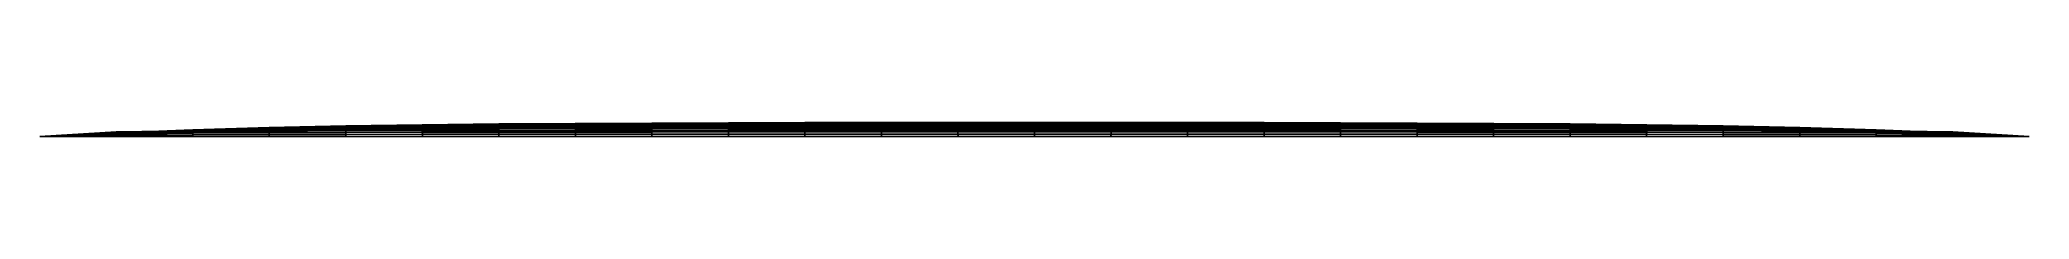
# Model space of a CAD drawing. Header units: metres. Extents: x 0 to 40, y 0 to 0.3.
import ezdxf

# ---------------------------------------------------------------- set-up
doc = ezdxf.new("R2010")
doc.units = ezdxf.units.M
doc.layers.add('Deflected structure', color=30, linetype='Continuous')
doc.layers.add('Original structure', color=3, linetype='Continuous')

msp = doc.modelspace()

# ---------------------------------------------------------------- linework, layer by layer
at = {"layer": 'Deflected structure'}
for p, q in [((0, 0, 1.562), (1.536, 0.09, 1.56)), ((0, 0, 12.5), (1.537, 0.076, 12.497)), ((0, 0, 14.062), (1.537, 0.076, 14.06)), ((0, 0, 10.938), (1.537, 0.075, 10.935)), ((0, 0, 15.625), (1.537, 0.075, 15.623)), ((0, 0, 9.375), (1.537, 0.074, 9.372)), ((0, 0, 7.812), (1.537, 0.072, 7.809)), ((0, 0, 17.188), (1.537, 0.072, 17.186)), ((0, 0, 6.25), (1.537, 0.07, 6.247)), ((0, 0, 4.688), (1.537, 0.067, 4.684)), ((0, 0, 18.75), (1.537, 0.067, 18.748)), ((0, 0, 20.312), (1.537, 0.059, 20.311)), ((0, 0, 3.125), (1.538, 0.055, 3.122)), ((0, 0, 21.875), (1.538, 0.046, 21.874)), ((0, 0, 23.438), (1.538, 0.026, 23.437)), ((1.536, 0.09, 1.56), (3.074, 0.116, 1.558)), ((1.536, 0.09, 1.56), (1.538, 0)), ((1.538, 0.055, 3.122), (1.536, 0.09, 1.56)), ((1.537, 0.075, 10.935), (3.075, 0.136, 10.934)), ((1.537, 0.074, 9.372), (3.075, 0.135, 9.371)), ((1.537, 0.076, 12.497), (3.075, 0.135, 12.497)), ((1.537, 0.076, 14.06), (3.075, 0.133, 14.06)), ((1.537, 0.072, 7.809), (3.075, 0.132, 7.809)), ((1.537, 0.07, 6.247), (3.075, 0.127, 6.246)), ((1.537, 0.075, 15.623), (3.075, 0.127, 15.623)), ((1.537, 0.067, 4.684), (3.075, 0.12, 4.683)), ((1.537, 0.072, 17.186), (3.075, 0.118, 17.186)), ((1.537, 0.067, 18.748), (3.075, 0.105, 18.749)), ((1.537, 0.059, 20.311), (3.076, 0.087, 20.311)), ((1.537, 0.076, 12.497), (1.537, 0.075, 10.935)), ((1.537, 0.076, 14.06), (1.537, 0.076, 12.497)), ((1.537, 0.075, 15.623), (1.537, 0.076, 14.06)), ((1.537, 0.075, 10.935), (1.537, 0.074, 9.372)), ((1.537, 0.072, 17.186), (1.537, 0.075, 15.623)), ((1.537, 0.074, 9.372), (1.537, 0.072, 7.809)), ((1.537, 0.072, 7.809), (1.537, 0.07, 6.247)), ((1.537, 0.067, 18.748), (1.537, 0.072, 17.186)), ((1.537, 0.07, 6.247), (1.537, 0.067, 4.684)), ((1.537, 0.067, 4.684), (1.538, 0.055, 3.122)), ((1.537, 0.059, 20.311), (1.537, 0.067, 18.748)), ((1.538, 0.046, 21.874), (1.537, 0.059, 20.311)), ((1.538, 0.055, 3.122), (3.075, 0.109, 3.121)), ((1.538, 0.046, 21.874), (3.076, 0.063, 21.874)), ((1.538, 0.026, 23.437), (1.538, 0.046, 21.874)), ((1.538, 0.026, 23.437), (3.077, 0.034, 23.437)), ((1.538, 0, 25), (1.538, 0.026, 23.437)), ((3.074, 0.116, 1.558), (4.613, 0.121, 1.558)), ((3.074, 0.116, 1.558), (3.077, 0)), ((3.075, 0.109, 3.121), (3.074, 0.116, 1.558)), ((3.075, 0.135, 9.371), (4.613, 0.18, 9.371)), ((3.075, 0.136, 10.934), (4.613, 0.179, 10.934)), ((3.075, 0.132, 7.809), (4.613, 0.177, 7.808)), ((3.075, 0.135, 12.497), (4.613, 0.176, 12.497)), ((3.075, 0.127, 6.246), (4.613, 0.17, 6.246)), ((3.075, 0.133, 14.06), (4.613, 0.169, 14.06)), ((3.075, 0.12, 4.683), (4.613, 0.16, 4.683)), ((3.075, 0.127, 15.623), (4.613, 0.159, 15.623)), ((3.075, 0.109, 3.121), (4.614, 0.146, 3.12)), ((3.075, 0.118, 17.186), (4.613, 0.145, 17.186)), ((3.075, 0.136, 10.934), (3.075, 0.135, 9.371)), ((3.075, 0.135, 12.497), (3.075, 0.136, 10.934)), ((3.075, 0.135, 9.371), (3.075, 0.132, 7.809)), ((3.075, 0.133, 14.06), (3.075, 0.135, 12.497)), ((3.075, 0.127, 15.623), (3.075, 0.133, 14.06)), ((3.075, 0.132, 7.809), (3.075, 0.127, 6.246)), ((3.075, 0.127, 6.246), (3.075, 0.12, 4.683)), ((3.075, 0.118, 17.186), (3.075, 0.127, 15.623)), ((3.075, 0.105, 18.749), (4.614, 0.125, 18.749)), ((3.075, 0.12, 4.683), (3.075, 0.109, 3.121)), ((3.075, 0.105, 18.749), (3.075, 0.118, 17.186)), ((3.076, 0.087, 20.311), (3.075, 0.105, 18.749)), ((3.076, 0.087, 20.311), (4.614, 0.101, 20.312)), ((3.076, 0.063, 21.874), (3.076, 0.087, 20.311)), ((3.076, 0.063, 21.874), (4.615, 0.072, 21.874)), ((3.077, 0.034, 23.437), (3.076, 0.063, 21.874)), ((3.077, 0.034, 23.437), (4.615, 0.038, 23.437)), ((3.077, 0, 25), (3.077, 0.034, 23.437)), ((4.613, 0.18, 9.371), (6.151, 0.213, 9.371)), ((4.613, 0.179, 10.934), (6.151, 0.212, 10.934)), ((4.613, 0.177, 7.808), (6.151, 0.21, 7.808)), ((4.613, 0.176, 12.497), (6.151, 0.206, 12.497)), ((4.613, 0.17, 6.246), (6.151, 0.201, 6.245)), ((4.613, 0.169, 14.06), (6.151, 0.197, 14.06)), ((4.613, 0.16, 4.683), (6.152, 0.186, 4.683)), ((4.613, 0.159, 15.623), (6.152, 0.182, 15.623)), ((4.613, 0.18, 9.371), (4.613, 0.177, 7.808)), ((4.613, 0.179, 10.934), (4.613, 0.18, 9.371)), ((4.613, 0.176, 12.497), (4.613, 0.179, 10.934)), ((4.613, 0.177, 7.808), (4.613, 0.17, 6.246)), ((4.613, 0.169, 14.06), (4.613, 0.176, 12.497)), ((4.613, 0.17, 6.246), (4.613, 0.16, 4.683)), ((4.613, 0.159, 15.623), (4.613, 0.169, 14.06)), ((4.613, 0.145, 17.186), (6.152, 0.163, 17.186)), ((4.613, 0.16, 4.683), (4.614, 0.146, 3.12)), ((4.613, 0.145, 17.186), (4.613, 0.159, 15.623)), ((4.614, 0.146, 3.12), (4.613, 0.121, 1.558)), ((4.614, 0.125, 18.749), (4.613, 0.145, 17.186)), ((4.613, 0.121, 1.558), (4.615, 0)), ((4.613, 0.121, 1.558), (6.152, 0.12, 1.558)), ((4.614, 0.146, 3.12), (6.152, 0.165, 3.12)), ((4.614, 0.125, 18.749), (6.152, 0.139, 18.749)), ((4.614, 0.101, 20.312), (4.614, 0.125, 18.749)), ((4.614, 0.101, 20.312), (6.153, 0.111, 20.312)), ((4.615, 0.072, 21.874), (4.614, 0.101, 20.312)), ((4.615, 0.072, 21.874), (6.153, 0.078, 21.874)), ((4.615, 0.038, 23.437), (4.615, 0.072, 21.874)), ((4.615, 0.038, 23.437), (6.154, 0.041, 23.437)), ((4.615, 0, 25), (4.615, 0.038, 23.437)), ((6.151, 0.213, 9.371), (7.69, 0.236, 9.371)), ((6.151, 0.212, 10.934), (7.69, 0.234, 10.934)), ((6.151, 0.21, 7.808), (7.69, 0.232, 7.808)), ((6.151, 0.206, 12.497), (7.69, 0.227, 12.497)), ((6.151, 0.201, 6.245), (7.69, 0.222, 6.245)), ((6.151, 0.197, 14.06), (7.69, 0.215, 14.06)), ((6.151, 0.213, 9.371), (6.151, 0.21, 7.808)), ((6.151, 0.212, 10.934), (6.151, 0.213, 9.371)), ((6.151, 0.206, 12.497), (6.151, 0.212, 10.934)), ((6.151, 0.21, 7.808), (6.151, 0.201, 6.245)), ((6.151, 0.197, 14.06), (6.151, 0.206, 12.497)), ((6.151, 0.201, 6.245), (6.152, 0.186, 4.683)), ((6.152, 0.182, 15.623), (6.151, 0.197, 14.06)), ((6.152, 0.186, 4.683), (7.69, 0.204, 4.682)), ((6.152, 0.182, 15.623), (7.69, 0.198, 15.623)), ((6.152, 0.186, 4.683), (6.152, 0.165, 3.12)), ((6.152, 0.163, 17.186), (6.152, 0.182, 15.623)), ((6.152, 0.165, 3.12), (7.691, 0.176, 3.12)), ((6.152, 0.163, 17.186), (7.691, 0.176, 17.186)), ((6.152, 0.165, 3.12), (6.152, 0.12, 1.558)), ((6.152, 0.139, 18.749), (6.152, 0.163, 17.186)), ((6.152, 0.139, 18.749), (7.691, 0.15, 18.749)), ((6.153, 0.111, 20.312), (6.152, 0.139, 18.749)), ((6.152, 0.12, 1.558), (6.154, 0)), ((6.152, 0.12, 1.558), (7.691, 0.118, 1.558)), ((6.153, 0.111, 20.312), (7.691, 0.119, 20.312)), ((6.153, 0.078, 21.874), (6.153, 0.111, 20.312)), ((6.153, 0.078, 21.874), (7.692, 0.083, 21.874)), ((6.154, 0.041, 23.437), (6.153, 0.078, 21.874)), ((6.154, 0.041, 23.437), (7.692, 0.043, 23.437)), ((6.154, 0, 25), (6.154, 0.041, 23.437)), ((7.69, 0.236, 9.371), (9.229, 0.251, 9.371)), ((7.69, 0.234, 10.934), (9.229, 0.249, 10.934)), ((7.69, 0.232, 7.808), (9.229, 0.247, 7.808)), ((7.69, 0.227, 12.497), (9.229, 0.241, 12.497)), ((7.69, 0.236, 9.371), (7.69, 0.232, 7.808)), ((7.69, 0.234, 10.934), (7.69, 0.236, 9.371)), ((7.69, 0.222, 6.245), (9.229, 0.235, 6.245)), ((7.69, 0.227, 12.497), (7.69, 0.234, 10.934)), ((7.69, 0.232, 7.808), (7.69, 0.222, 6.245)), ((7.69, 0.215, 14.06), (7.69, 0.227, 12.497)), ((7.69, 0.215, 14.06), (9.229, 0.227, 14.06)), ((7.69, 0.222, 6.245), (7.69, 0.204, 4.682)), ((7.69, 0.198, 15.623), (7.69, 0.215, 14.06)), ((7.69, 0.204, 4.682), (9.229, 0.215, 4.682)), ((7.69, 0.198, 15.623), (9.229, 0.208, 15.623)), ((7.69, 0.204, 4.682), (7.691, 0.176, 3.12)), ((7.691, 0.176, 17.186), (7.69, 0.198, 15.623)), ((7.691, 0.176, 17.186), (9.229, 0.184, 17.186)), ((7.691, 0.176, 3.12), (9.229, 0.181, 3.12)), ((7.691, 0.176, 3.12), (7.691, 0.118, 1.558)), ((7.691, 0.15, 18.749), (7.691, 0.176, 17.186)), ((7.691, 0.15, 18.749), (9.23, 0.156, 18.749)), ((7.691, 0.119, 20.312), (7.691, 0.15, 18.749)), ((7.691, 0.119, 20.312), (9.23, 0.123, 20.312)), ((7.692, 0.083, 21.874), (7.691, 0.119, 20.312)), ((7.691, 0.118, 1.558), (7.692, 0)), ((7.691, 0.118, 1.558), (9.229, 0.117, 1.558)), ((7.692, 0.083, 21.874), (9.23, 0.085, 21.874)), ((7.692, 0.043, 23.437), (7.692, 0.083, 21.874)), ((7.692, 0.043, 23.437), (9.231, 0.044, 23.437)), ((7.692, 0, 25), (7.692, 0.043, 23.437)), ((9.229, 0.251, 9.371), (10.767, 0.262, 9.371)), ((9.229, 0.249, 10.934), (10.767, 0.259, 10.934)), ((9.229, 0.247, 7.808), (10.767, 0.258, 7.808)), ((9.229, 0.251, 9.371), (9.229, 0.247, 7.808)), ((9.229, 0.249, 10.934), (9.229, 0.251, 9.371)), ((9.229, 0.241, 12.497), (10.767, 0.25, 12.497)), ((9.229, 0.241, 12.497), (9.229, 0.249, 10.934)), ((9.229, 0.247, 7.808), (9.229, 0.235, 6.245)), ((9.229, 0.235, 6.245), (10.767, 0.244, 6.245)), ((9.229, 0.227, 14.06), (9.229, 0.241, 12.497)), ((9.229, 0.235, 6.245), (9.229, 0.215, 4.682)), ((9.229, 0.227, 14.06), (10.767, 0.235, 14.06)), ((9.229, 0.208, 15.623), (9.229, 0.227, 14.06)), ((9.229, 0.215, 4.682), (10.768, 0.222, 4.682)), ((9.229, 0.215, 4.682), (9.229, 0.181, 3.12)), ((9.229, 0.208, 15.623), (10.768, 0.215, 15.623)), ((9.229, 0.184, 17.186), (9.229, 0.208, 15.623)), ((9.229, 0.184, 17.186), (10.768, 0.19, 17.186)), ((9.23, 0.156, 18.749), (9.229, 0.184, 17.186)), ((9.229, 0.181, 3.12), (10.768, 0.184, 3.12)), ((9.229, 0.181, 3.12), (9.229, 0.117, 1.558)), ((9.229, 0.117, 1.558), (9.231, 0)), ((9.229, 0.117, 1.558), (10.768, 0.116, 1.558)), ((9.23, 0.156, 18.749), (10.768, 0.16, 18.749)), ((9.23, 0.123, 20.312), (9.23, 0.156, 18.749)), ((9.23, 0.123, 20.312), (10.769, 0.125, 20.312)), ((9.23, 0.085, 21.874), (9.23, 0.123, 20.312)), ((9.23, 0.085, 21.874), (10.769, 0.087, 21.874)), ((9.231, 0.044, 23.437), (9.23, 0.085, 21.874)), ((9.231, 0.044, 23.437), (10.769, 0.045, 23.437)), ((9.231, 0, 25), (9.231, 0.044, 23.437)), ((10.767, 0.262, 9.371), (12.306, 0.269, 9.371)), ((10.767, 0.259, 10.934), (12.306, 0.266, 10.934)), ((10.767, 0.258, 7.808), (12.306, 0.264, 7.808)), ((10.767, 0.262, 9.371), (10.767, 0.258, 7.808)), ((10.767, 0.259, 10.934), (10.767, 0.262, 9.371)), ((10.767, 0.25, 12.497), (10.767, 0.259, 10.934)), ((10.767, 0.258, 7.808), (10.767, 0.244, 6.245)), ((10.767, 0.25, 12.497), (12.306, 0.256, 12.497)), ((10.767, 0.244, 6.245), (12.306, 0.251, 6.245)), ((10.767, 0.235, 14.06), (10.767, 0.25, 12.497)), ((10.767, 0.244, 6.245), (10.768, 0.222, 4.682)), ((10.767, 0.235, 14.06), (12.306, 0.241, 14.06)), ((10.768, 0.215, 15.623), (10.767, 0.235, 14.06)), ((10.768, 0.222, 4.682), (12.306, 0.226, 4.682)), ((10.768, 0.222, 4.682), (10.768, 0.184, 3.12)), ((10.768, 0.215, 15.623), (12.306, 0.219, 15.623)), ((10.768, 0.19, 17.186), (10.768, 0.215, 15.623)), ((10.768, 0.19, 17.186), (12.307, 0.193, 17.186)), ((10.768, 0.16, 18.749), (10.768, 0.19, 17.186)), ((10.768, 0.184, 3.12), (12.307, 0.186, 3.12)), ((10.768, 0.184, 3.12), (10.768, 0.116, 1.558)), ((10.768, 0.16, 18.749), (12.307, 0.163, 18.749)), ((10.769, 0.125, 20.312), (10.768, 0.16, 18.749)), ((10.768, 0.116, 1.558), (10.769, 0)), ((10.768, 0.116, 1.558), (12.307, 0.115, 1.558)), ((10.769, 0.125, 20.312), (12.307, 0.128, 20.312)), ((10.769, 0.087, 21.874), (10.769, 0.125, 20.312)), ((10.769, 0.087, 21.874), (12.307, 0.089, 21.874)), ((10.769, 0.045, 23.437), (10.769, 0.087, 21.874)), ((10.769, 0.045, 23.437), (12.308, 0.046, 23.437)), ((10.769, 0, 25), (10.769, 0.045, 23.437)), ((12.306, 0.269, 9.371), (13.845, 0.274, 9.371)), ((12.306, 0.266, 10.934), (13.845, 0.27, 10.934)), ((12.306, 0.269, 9.371), (12.306, 0.264, 7.808)), ((12.306, 0.266, 10.934), (12.306, 0.269, 9.371)), ((12.306, 0.264, 7.808), (13.845, 0.268, 7.808)), ((12.306, 0.256, 12.497), (12.306, 0.266, 10.934)), ((12.306, 0.264, 7.808), (12.306, 0.251, 6.245)), ((12.306, 0.256, 12.497), (13.845, 0.26, 12.497)), ((12.306, 0.241, 14.06), (12.306, 0.256, 12.497)), ((12.306, 0.251, 6.245), (13.845, 0.255, 6.245)), ((12.306, 0.251, 6.245), (12.306, 0.226, 4.682)), ((12.306, 0.241, 14.06), (13.845, 0.244, 14.06)), ((12.306, 0.219, 15.623), (12.306, 0.241, 14.06)), ((12.306, 0.226, 4.682), (13.845, 0.229, 4.682)), ((12.306, 0.226, 4.682), (12.307, 0.186, 3.12)), ((12.306, 0.219, 15.623), (13.845, 0.223, 15.623)), ((12.307, 0.193, 17.186), (12.306, 0.219, 15.623)), ((12.307, 0.193, 17.186), (13.845, 0.196, 17.186)), ((12.307, 0.163, 18.749), (12.307, 0.193, 17.186)), ((12.307, 0.186, 3.12), (12.307, 0.115, 1.558)), ((12.307, 0.186, 3.12), (13.845, 0.186, 3.12)), ((12.307, 0.163, 18.749), (13.846, 0.165, 18.749)), ((12.307, 0.128, 20.312), (12.307, 0.163, 18.749)), ((12.307, 0.128, 20.312), (13.846, 0.13, 20.312)), ((12.307, 0.089, 21.874), (12.307, 0.128, 20.312)), ((12.307, 0.115, 1.558), (12.308, 0)), ((12.307, 0.115, 1.558), (13.845, 0.115, 1.559)), ((12.307, 0.089, 21.874), (13.846, 0.09, 21.874)), ((12.308, 0.046, 23.437), (12.307, 0.089, 21.874)), ((12.308, 0.046, 23.437), (13.846, 0.047, 23.437)), ((12.308, 0, 25), (12.308, 0.046, 23.437)), ((13.845, 0.274, 9.371), (15.384, 0.277, 9.371)), ((13.845, 0.274, 9.371), (13.845, 0.268, 7.808)), ((13.845, 0.27, 10.934), (13.845, 0.274, 9.371)), ((13.845, 0.27, 10.934), (15.384, 0.273, 10.934)), ((13.845, 0.268, 7.808), (15.384, 0.271, 7.808)), ((13.845, 0.26, 12.497), (13.845, 0.27, 10.934)), ((13.845, 0.268, 7.808), (13.845, 0.255, 6.245)), ((13.845, 0.26, 12.497), (15.384, 0.263, 12.497)), ((13.845, 0.244, 14.06), (13.845, 0.26, 12.497)), ((13.845, 0.255, 6.245), (15.384, 0.258, 6.245)), ((13.845, 0.255, 6.245), (13.845, 0.229, 4.682)), ((13.845, 0.244, 14.06), (15.384, 0.247, 14.06)), ((13.845, 0.223, 15.623), (13.845, 0.244, 14.06)), ((13.845, 0.229, 4.682), (15.384, 0.231, 4.682)), ((13.845, 0.229, 4.682), (13.845, 0.186, 3.12)), ((13.845, 0.223, 15.623), (15.384, 0.225, 15.623)), ((13.845, 0.196, 17.186), (13.845, 0.223, 15.623)), ((13.845, 0.196, 17.186), (15.384, 0.198, 17.186)), ((13.846, 0.165, 18.749), (13.845, 0.196, 17.186)), ((13.845, 0.186, 3.12), (15.384, 0.187, 3.12)), ((13.845, 0.186, 3.12), (13.845, 0.115, 1.559)), ((13.845, 0.115, 1.559), (13.846, 0)), ((13.845, 0.115, 1.559), (15.384, 0.114, 1.559)), ((13.846, 0.165, 18.749), (15.384, 0.166, 18.749)), ((13.846, 0.13, 20.312), (13.846, 0.165, 18.749)), ((13.846, 0.09, 21.874), (13.846, 0.13, 20.312)), ((13.846, 0.13, 20.312), (15.384, 0.13, 20.312)), ((13.846, 0.047, 23.437), (13.846, 0.09, 21.874)), ((13.846, 0.09, 21.874), (15.384, 0.09, 21.874)), ((13.846, 0, 25), (13.846, 0.047, 23.437)), ((13.846, 0.047, 23.437), (15.385, 0.047, 23.437)), ((15.384, 0.277, 9.371), (16.922, 0.278, 9.371)), ((15.384, 0.277, 9.371), (15.384, 0.271, 7.808)), ((15.384, 0.273, 10.934), (15.384, 0.277, 9.371)), ((15.384, 0.273, 10.934), (16.922, 0.275, 10.934)), ((15.384, 0.263, 12.497), (15.384, 0.273, 10.934)), ((15.384, 0.271, 7.808), (16.922, 0.272, 7.808)), ((15.384, 0.271, 7.808), (15.384, 0.258, 6.245)), ((15.384, 0.263, 12.497), (16.922, 0.265, 12.497)), ((15.384, 0.247, 14.06), (15.384, 0.263, 12.497)), ((15.384, 0.258, 6.245), (16.923, 0.26, 6.245)), ((15.384, 0.258, 6.245), (15.384, 0.231, 4.682)), ((15.384, 0.247, 14.06), (16.923, 0.248, 14.06)), ((15.384, 0.225, 15.623), (15.384, 0.247, 14.06)), ((15.384, 0.231, 4.682), (16.923, 0.232, 4.682)), ((15.384, 0.231, 4.682), (15.384, 0.187, 3.12)), ((15.384, 0.225, 15.623), (16.923, 0.226, 15.623)), ((15.384, 0.198, 17.186), (15.384, 0.225, 15.623)), ((15.384, 0.166, 18.749), (15.384, 0.198, 17.186)), ((15.384, 0.198, 17.186), (16.923, 0.198, 17.186)), ((15.384, 0.187, 3.12), (15.384, 0.114, 1.559)), ((15.384, 0.187, 3.12), (16.923, 0.187, 3.12)), ((15.384, 0.166, 18.749), (16.923, 0.167, 18.749)), ((15.384, 0.13, 20.312), (15.384, 0.166, 18.749)), ((15.384, 0.13, 20.312), (16.923, 0.131, 20.312)), ((15.384, 0.09, 21.874), (15.384, 0.13, 20.312)), ((15.384, 0.114, 1.559), (15.385, 0)), ((15.384, 0.114, 1.559), (16.923, 0.114, 1.559)), ((15.385, 0.047, 23.437), (15.384, 0.09, 21.874)), ((15.384, 0.09, 21.874), (16.923, 0.09, 21.874)), ((15.385, 0, 25), (15.385, 0.047, 23.437)), ((15.385, 0.047, 23.437), (16.923, 0.047, 23.437)), ((16.922, 0.278, 9.371), (18.461, 0.279, 9.371)), ((16.922, 0.278, 9.371), (16.922, 0.272, 7.808)), ((16.922, 0.275, 10.934), (16.922, 0.278, 9.371)), ((16.922, 0.275, 10.934), (18.461, 0.276, 10.934)), ((16.922, 0.265, 12.497), (16.922, 0.275, 10.934)), ((16.922, 0.272, 7.808), (18.461, 0.273, 7.808)), ((16.922, 0.272, 7.808), (16.923, 0.26, 6.245)), ((16.923, 0.248, 14.06), (16.922, 0.265, 12.497)), ((16.922, 0.265, 12.497), (18.461, 0.265, 12.497)), ((16.923, 0.26, 6.245), (18.461, 0.261, 6.245)), ((16.923, 0.26, 6.245), (16.923, 0.232, 4.682)), ((16.923, 0.248, 14.06), (18.461, 0.249, 14.06)), ((16.923, 0.226, 15.623), (16.923, 0.248, 14.06)), ((16.923, 0.232, 4.682), (18.461, 0.233, 4.682)), ((16.923, 0.232, 4.682), (16.923, 0.187, 3.12)), ((16.923, 0.198, 17.186), (16.923, 0.226, 15.623)), ((16.923, 0.226, 15.623), (18.461, 0.226, 15.623)), ((16.923, 0.198, 17.186), (18.461, 0.199, 17.186)), ((16.923, 0.167, 18.749), (16.923, 0.198, 17.186)), ((16.923, 0.187, 3.12), (16.923, 0.114, 1.559)), ((16.923, 0.187, 3.12), (18.461, 0.187, 3.12)), ((16.923, 0.131, 20.312), (16.923, 0.167, 18.749)), ((16.923, 0.167, 18.749), (18.461, 0.167, 18.749)), ((16.923, 0.09, 21.874), (16.923, 0.131, 20.312)), ((16.923, 0.131, 20.312), (18.461, 0.131, 20.312)), ((16.923, 0.114, 1.559), (16.923, 0)), ((16.923, 0.114, 1.559), (18.461, 0.114, 1.559)), ((16.923, 0.047, 23.437), (16.923, 0.09, 21.874)), ((16.923, 0.09, 21.874), (18.461, 0.09, 21.874)), ((16.923, 0, 25), (16.923, 0.047, 23.437)), ((16.923, 0.047, 23.437), (18.461, 0.047, 23.437)), ((18.461, 0.279, 9.371), (20, 0.28, 9.371)), ((18.461, 0.279, 9.371), (18.461, 0.273, 7.808)), ((18.461, 0.276, 10.934), (18.461, 0.279, 9.371)), ((18.461, 0.265, 12.497), (18.461, 0.276, 10.934)), ((18.461, 0.276, 10.934), (20, 0.276, 10.934)), ((18.461, 0.273, 7.808), (18.461, 0.261, 6.245)), ((18.461, 0.273, 7.808), (20, 0.273, 7.808)), ((18.461, 0.265, 12.497), (20, 0.266, 12.497)), ((18.461, 0.249, 14.06), (18.461, 0.265, 12.497)), ((18.461, 0.261, 6.245), (20, 0.262, 6.245)), ((18.461, 0.261, 6.245), (18.461, 0.233, 4.682)), ((18.461, 0.226, 15.623), (18.461, 0.249, 14.06)), ((18.461, 0.249, 14.06), (20, 0.249, 14.06)), ((18.461, 0.233, 4.682), (18.461, 0.187, 3.12)), ((18.461, 0.233, 4.682), (20, 0.233, 4.682)), ((18.461, 0.199, 17.186), (18.461, 0.226, 15.623)), ((18.461, 0.226, 15.623), (20, 0.226, 15.623)), ((18.461, 0.167, 18.749), (18.461, 0.199, 17.186)), ((18.461, 0.199, 17.186), (20, 0.199, 17.186)), ((18.461, 0.187, 3.12), (18.461, 0.114, 1.559)), ((18.461, 0.187, 3.12), (20, 0.187, 3.12)), ((18.461, 0.131, 20.312), (18.461, 0.167, 18.749)), ((18.461, 0.167, 18.749), (20, 0.167, 18.749)), ((18.461, 0.09, 21.874), (18.461, 0.131, 20.312)), ((18.461, 0.131, 20.312), (20, 0.131, 20.312)), ((18.461, 0.114, 1.559), (18.462, 0)), ((18.461, 0.114, 1.559), (20, 0.114, 1.559)), ((18.461, 0.047, 23.437), (18.461, 0.09, 21.874)), ((18.461, 0.09, 21.874), (20, 0.09, 21.874)), ((18.462, 0, 25), (18.461, 0.047, 23.437)), ((18.461, 0.047, 23.437), (20, 0.047, 23.437)), ((20, 0.28, 9.371), (20, 0.273, 7.808)), ((20, 0.276, 10.934), (20, 0.28, 9.371)), ((20, 0.28, 9.371), (21.539, 0.279, 9.371)), ((20, 0.266, 12.497), (20, 0.276, 10.934)), ((20, 0.276, 10.934), (21.539, 0.276, 10.934)), ((20, 0.273, 7.808), (20, 0.262, 6.245)), ((20, 0.273, 7.808), (21.539, 0.273, 7.808)), ((20, 0.249, 14.06), (20, 0.266, 12.497)), ((20, 0.266, 12.497), (21.539, 0.265, 12.497)), ((20, 0.262, 6.245), (20, 0.233, 4.682)), ((20, 0.262, 6.245), (21.539, 0.261, 6.245)), ((20, 0.226, 15.623), (20, 0.249, 14.06)), ((20, 0.249, 14.06), (21.539, 0.249, 14.06)), ((20, 0.233, 4.682), (20, 0.187, 3.12)), ((20, 0.233, 4.682), (21.539, 0.233, 4.682)), ((20, 0.199, 17.186), (20, 0.226, 15.623)), ((20, 0.226, 15.623), (21.539, 0.226, 15.623)), ((20, 0.167, 18.749), (20, 0.199, 17.186)), ((20, 0.199, 17.186), (21.539, 0.199, 17.186)), ((20, 0.187, 3.12), (20, 0.114, 1.559)), ((20, 0.187, 3.12), (21.539, 0.187, 3.12)), ((20, 0.131, 20.312), (20, 0.167, 18.749)), ((20, 0.167, 18.749), (21.539, 0.167, 18.749)), ((20, 0.09, 21.874), (20, 0.131, 20.312)), ((20, 0.131, 20.312), (21.539, 0.131, 20.312)), ((20, 0.114, 1.559), (20, 0)), ((20, 0.114, 1.559), (21.539, 0.114, 1.559)), ((20, 0.047, 23.437), (20, 0.09, 21.874)), ((20, 0.09, 21.874), (21.539, 0.09, 21.874)), ((20, 0, 25), (20, 0.047, 23.437)), ((20, 0.047, 23.437), (21.539, 0.047, 23.437)), ((21.539, 0.114, 1.559), (21.538, 0)), ((21.538, 0, 25), (21.539, 0.047, 23.437)), ((21.539, 0.279, 9.371), (21.539, 0.273, 7.808)), ((21.539, 0.276, 10.934), (21.539, 0.279, 9.371)), ((21.539, 0.279, 9.371), (23.078, 0.278, 9.371)), ((21.539, 0.265, 12.497), (21.539, 0.276, 10.934)), ((21.539, 0.276, 10.934), (23.078, 0.275, 10.934)), ((21.539, 0.273, 7.808), (21.539, 0.261, 6.245)), ((21.539, 0.273, 7.808), (23.078, 0.272, 7.808)), ((21.539, 0.249, 14.06), (21.539, 0.265, 12.497)), ((21.539, 0.265, 12.497), (23.078, 0.265, 12.497)), ((21.539, 0.261, 6.245), (21.539, 0.233, 4.682)), ((21.539, 0.261, 6.245), (23.077, 0.26, 6.245)), ((21.539, 0.226, 15.623), (21.539, 0.249, 14.06)), ((21.539, 0.249, 14.06), (23.077, 0.248, 14.06)), ((21.539, 0.233, 4.682), (21.539, 0.187, 3.12)), ((21.539, 0.233, 4.682), (23.077, 0.232, 4.682)), ((21.539, 0.199, 17.186), (21.539, 0.226, 15.623)), ((21.539, 0.226, 15.623), (23.077, 0.226, 15.623)), ((21.539, 0.167, 18.749), (21.539, 0.199, 17.186)), ((21.539, 0.199, 17.186), (23.077, 0.198, 17.186)), ((21.539, 0.187, 3.12), (21.539, 0.114, 1.559)), ((21.539, 0.187, 3.12), (23.077, 0.187, 3.12)), ((21.539, 0.131, 20.312), (21.539, 0.167, 18.749)), ((21.539, 0.167, 18.749), (23.077, 0.167, 18.749)), ((21.539, 0.09, 21.874), (21.539, 0.131, 20.312)), ((21.539, 0.131, 20.312), (23.077, 0.131, 20.312)), ((21.539, 0.114, 1.559), (23.077, 0.114, 1.559)), ((21.539, 0.047, 23.437), (21.539, 0.09, 21.874)), ((21.539, 0.09, 21.874), (23.077, 0.09, 21.874)), ((21.539, 0.047, 23.437), (23.077, 0.047, 23.437)), ((23.078, 0.272, 7.808), (23.077, 0.26, 6.245)), ((23.077, 0.248, 14.06), (23.078, 0.265, 12.497)), ((23.077, 0.26, 6.245), (23.077, 0.232, 4.682)), ((23.077, 0.26, 6.245), (24.616, 0.258, 6.245)), ((23.077, 0.226, 15.623), (23.077, 0.248, 14.06)), ((23.077, 0.248, 14.06), (24.616, 0.247, 14.06)), ((23.077, 0.232, 4.682), (23.077, 0.187, 3.12)), ((23.077, 0.232, 4.682), (24.616, 0.231, 4.682)), ((23.077, 0.198, 17.186), (23.077, 0.226, 15.623)), ((23.077, 0.226, 15.623), (24.616, 0.225, 15.623)), ((23.077, 0.167, 18.749), (23.077, 0.198, 17.186)), ((23.077, 0.198, 17.186), (24.616, 0.198, 17.186)), ((23.077, 0.187, 3.12), (23.077, 0.114, 1.559)), ((23.077, 0.187, 3.12), (24.616, 0.187, 3.12)), ((23.077, 0.131, 20.312), (23.077, 0.167, 18.749)), ((23.077, 0.167, 18.749), (24.616, 0.166, 18.749)), ((23.077, 0.09, 21.874), (23.077, 0.131, 20.312)), ((23.077, 0.131, 20.312), (24.616, 0.13, 20.312)), ((23.077, 0.114, 1.559), (23.077, 0)), ((23.077, 0.114, 1.559), (24.616, 0.114, 1.559)), ((23.077, 0.047, 23.437), (23.077, 0.09, 21.874)), ((23.077, 0.09, 21.874), (24.616, 0.09, 21.874)), ((23.077, 0, 25), (23.077, 0.047, 23.437)), ((23.077, 0.047, 23.437), (24.615, 0.047, 23.437)), ((23.078, 0.278, 9.371), (23.078, 0.272, 7.808)), ((23.078, 0.275, 10.934), (23.078, 0.278, 9.371)), ((23.078, 0.278, 9.371), (24.616, 0.277, 9.371)), ((23.078, 0.265, 12.497), (23.078, 0.275, 10.934)), ((23.078, 0.275, 10.934), (24.616, 0.273, 10.934)), ((23.078, 0.272, 7.808), (24.616, 0.271, 7.808)), ((23.078, 0.265, 12.497), (24.616, 0.263, 12.497)), ((24.616, 0.114, 1.559), (24.615, 0)), ((24.615, 0.047, 23.437), (24.616, 0.09, 21.874)), ((24.615, 0, 25), (24.615, 0.047, 23.437)), ((24.615, 0.047, 23.437), (26.154, 0.047, 23.437)), ((24.616, 0.277, 9.371), (24.616, 0.271, 7.808)), ((24.616, 0.273, 10.934), (24.616, 0.277, 9.371)), ((24.616, 0.277, 9.371), (26.155, 0.274, 9.371)), ((24.616, 0.263, 12.497), (24.616, 0.273, 10.934)), ((24.616, 0.273, 10.934), (26.155, 0.27, 10.934)), ((24.616, 0.271, 7.808), (24.616, 0.258, 6.245)), ((24.616, 0.271, 7.808), (26.155, 0.268, 7.808)), ((24.616, 0.247, 14.06), (24.616, 0.263, 12.497)), ((24.616, 0.263, 12.497), (26.155, 0.26, 12.497)), ((24.616, 0.258, 6.245), (24.616, 0.231, 4.682)), ((24.616, 0.258, 6.245), (26.155, 0.255, 6.245)), ((24.616, 0.225, 15.623), (24.616, 0.247, 14.06)), ((24.616, 0.247, 14.06), (26.155, 0.244, 14.06)), ((24.616, 0.231, 4.682), (24.616, 0.187, 3.12)), ((24.616, 0.231, 4.682), (26.155, 0.229, 4.682)), ((24.616, 0.198, 17.186), (24.616, 0.225, 15.623)), ((24.616, 0.225, 15.623), (26.155, 0.223, 15.623)), ((24.616, 0.166, 18.749), (24.616, 0.198, 17.186)), ((24.616, 0.198, 17.186), (26.155, 0.196, 17.186)), ((24.616, 0.187, 3.12), (24.616, 0.114, 1.559)), ((24.616, 0.187, 3.12), (26.155, 0.186, 3.12)), ((24.616, 0.13, 20.312), (24.616, 0.166, 18.749)), ((24.616, 0.166, 18.749), (26.154, 0.165, 18.749)), ((24.616, 0.09, 21.874), (24.616, 0.13, 20.312)), ((24.616, 0.13, 20.312), (26.154, 0.13, 20.312)), ((24.616, 0.114, 1.559), (26.155, 0.115, 1.559)), ((24.616, 0.09, 21.874), (26.154, 0.09, 21.874)), ((26.154, 0.165, 18.749), (26.155, 0.196, 17.186)), ((26.154, 0.13, 20.312), (26.154, 0.165, 18.749)), ((26.154, 0.165, 18.749), (27.693, 0.163, 18.749)), ((26.154, 0.09, 21.874), (26.154, 0.13, 20.312)), ((26.154, 0.13, 20.312), (27.693, 0.128, 20.312)), ((26.155, 0.115, 1.559), (26.154, 0)), ((26.154, 0.047, 23.437), (26.154, 0.09, 21.874)), ((26.154, 0.09, 21.874), (27.693, 0.089, 21.874)), ((26.154, 0, 25), (26.154, 0.047, 23.437)), ((26.154, 0.047, 23.437), (27.692, 0.046, 23.437)), ((26.155, 0.274, 9.371), (26.155, 0.268, 7.808)), ((26.155, 0.27, 10.934), (26.155, 0.274, 9.371)), ((26.155, 0.274, 9.371), (27.694, 0.269, 9.371)), ((26.155, 0.26, 12.497), (26.155, 0.27, 10.934)), ((26.155, 0.27, 10.934), (27.694, 0.266, 10.934)), ((26.155, 0.268, 7.808), (26.155, 0.255, 6.245)), ((26.155, 0.268, 7.808), (27.694, 0.264, 7.808)), ((26.155, 0.244, 14.06), (26.155, 0.26, 12.497)), ((26.155, 0.26, 12.497), (27.694, 0.256, 12.497)), ((26.155, 0.255, 6.245), (26.155, 0.229, 4.682)), ((26.155, 0.255, 6.245), (27.694, 0.251, 6.245)), ((26.155, 0.223, 15.623), (26.155, 0.244, 14.06)), ((26.155, 0.244, 14.06), (27.694, 0.241, 14.06)), ((26.155, 0.229, 4.682), (26.155, 0.186, 3.12)), ((26.155, 0.229, 4.682), (27.694, 0.226, 4.682)), ((26.155, 0.196, 17.186), (26.155, 0.223, 15.623)), ((26.155, 0.223, 15.623), (27.694, 0.219, 15.623)), ((26.155, 0.196, 17.186), (27.693, 0.193, 17.186)), ((26.155, 0.186, 3.12), (26.155, 0.115, 1.559)), ((26.155, 0.186, 3.12), (27.693, 0.186, 3.12)), ((26.155, 0.115, 1.559), (27.693, 0.115, 1.558)), ((27.693, 0.115, 1.558), (27.692, 0)), ((27.692, 0.046, 23.437), (27.693, 0.089, 21.874)), ((27.692, 0, 25), (27.692, 0.046, 23.437)), ((27.692, 0.046, 23.437), (29.231, 0.045, 23.437)), ((27.694, 0.226, 4.682), (27.693, 0.186, 3.12)), ((27.693, 0.193, 17.186), (27.694, 0.219, 15.623)), ((27.693, 0.163, 18.749), (27.693, 0.193, 17.186)), ((27.693, 0.193, 17.186), (29.232, 0.19, 17.186)), ((27.693, 0.186, 3.12), (27.693, 0.115, 1.558)), ((27.693, 0.186, 3.12), (29.232, 0.184, 3.12)), ((27.693, 0.128, 20.312), (27.693, 0.163, 18.749)), ((27.693, 0.163, 18.749), (29.232, 0.16, 18.749)), ((27.693, 0.089, 21.874), (27.693, 0.128, 20.312)), ((27.693, 0.128, 20.312), (29.231, 0.125, 20.312)), ((27.693, 0.115, 1.558), (29.232, 0.116, 1.558)), ((27.693, 0.089, 21.874), (29.231, 0.087, 21.874)), ((27.694, 0.269, 9.371), (27.694, 0.264, 7.808)), ((27.694, 0.266, 10.934), (27.694, 0.269, 9.371)), ((27.694, 0.269, 9.371), (29.233, 0.262, 9.371)), ((27.694, 0.256, 12.497), (27.694, 0.266, 10.934)), ((27.694, 0.266, 10.934), (29.233, 0.259, 10.934)), ((27.694, 0.264, 7.808), (27.694, 0.251, 6.245)), ((27.694, 0.264, 7.808), (29.233, 0.258, 7.808)), ((27.694, 0.241, 14.06), (27.694, 0.256, 12.497)), ((27.694, 0.256, 12.497), (29.233, 0.25, 12.497)), ((27.694, 0.251, 6.245), (27.694, 0.226, 4.682)), ((27.694, 0.251, 6.245), (29.233, 0.244, 6.245)), ((27.694, 0.219, 15.623), (27.694, 0.241, 14.06)), ((27.694, 0.241, 14.06), (29.233, 0.235, 14.06)), ((27.694, 0.226, 4.682), (29.232, 0.222, 4.682)), ((27.694, 0.219, 15.623), (29.232, 0.215, 15.623)), ((29.231, 0.125, 20.312), (29.232, 0.16, 18.749)), ((29.231, 0.087, 21.874), (29.231, 0.125, 20.312)), ((29.231, 0.125, 20.312), (30.77, 0.123, 20.312)), ((29.232, 0.116, 1.558), (29.231, 0)), ((29.231, 0.045, 23.437), (29.231, 0.087, 21.874)), ((29.231, 0.087, 21.874), (30.77, 0.085, 21.874)), ((29.231, 0, 25), (29.231, 0.045, 23.437)), ((29.231, 0.045, 23.437), (30.769, 0.044, 23.437)), ((29.233, 0.244, 6.245), (29.232, 0.222, 4.682)), ((29.232, 0.215, 15.623), (29.233, 0.235, 14.06)), ((29.232, 0.222, 4.682), (29.232, 0.184, 3.12)), ((29.232, 0.222, 4.682), (30.771, 0.215, 4.682)), ((29.232, 0.19, 17.186), (29.232, 0.215, 15.623)), ((29.232, 0.215, 15.623), (30.771, 0.208, 15.623)), ((29.232, 0.16, 18.749), (29.232, 0.19, 17.186)), ((29.232, 0.19, 17.186), (30.771, 0.184, 17.186)), ((29.232, 0.184, 3.12), (29.232, 0.116, 1.558)), ((29.232, 0.184, 3.12), (30.771, 0.181, 3.12)), ((29.232, 0.16, 18.749), (30.77, 0.156, 18.749)), ((29.232, 0.116, 1.558), (30.771, 0.117, 1.558)), ((29.233, 0.262, 9.371), (29.233, 0.258, 7.808)), ((29.233, 0.259, 10.934), (29.233, 0.262, 9.371)), ((29.233, 0.262, 9.371), (30.771, 0.251, 9.371)), ((29.233, 0.25, 12.497), (29.233, 0.259, 10.934)), ((29.233, 0.259, 10.934), (30.771, 0.249, 10.934)), ((29.233, 0.258, 7.808), (29.233, 0.244, 6.245)), ((29.233, 0.258, 7.808), (30.771, 0.247, 7.808)), ((29.233, 0.235, 14.06), (29.233, 0.25, 12.497)), ((29.233, 0.25, 12.497), (30.771, 0.241, 12.497)), ((29.233, 0.244, 6.245), (30.771, 0.235, 6.245)), ((29.233, 0.235, 14.06), (30.771, 0.227, 14.06)), ((30.771, 0.117, 1.558), (30.769, 0)), ((30.769, 0.044, 23.437), (30.77, 0.085, 21.874)), ((30.769, 0, 25), (30.769, 0.044, 23.437)), ((30.769, 0.044, 23.437), (32.308, 0.043, 23.437)), ((30.77, 0.156, 18.749), (30.771, 0.184, 17.186)), ((30.77, 0.123, 20.312), (30.77, 0.156, 18.749)), ((30.77, 0.156, 18.749), (32.309, 0.15, 18.749)), ((30.77, 0.085, 21.874), (30.77, 0.123, 20.312)), ((30.77, 0.123, 20.312), (32.309, 0.119, 20.312)), ((30.77, 0.085, 21.874), (32.308, 0.083, 21.874)), ((30.771, 0.251, 9.371), (30.771, 0.247, 7.808)), ((30.771, 0.249, 10.934), (30.771, 0.251, 9.371)), ((30.771, 0.251, 9.371), (32.31, 0.236, 9.371)), ((30.771, 0.241, 12.497), (30.771, 0.249, 10.934)), ((30.771, 0.249, 10.934), (32.31, 0.234, 10.934)), ((30.771, 0.247, 7.808), (30.771, 0.235, 6.245)), ((30.771, 0.247, 7.808), (32.31, 0.232, 7.808)), ((30.771, 0.227, 14.06), (30.771, 0.241, 12.497)), ((30.771, 0.241, 12.497), (32.31, 0.227, 12.497)), ((30.771, 0.235, 6.245), (30.771, 0.215, 4.682)), ((30.771, 0.235, 6.245), (32.31, 0.222, 6.245)), ((30.771, 0.208, 15.623), (30.771, 0.227, 14.06)), ((30.771, 0.227, 14.06), (32.31, 0.215, 14.06)), ((30.771, 0.215, 4.682), (30.771, 0.181, 3.12)), ((30.771, 0.215, 4.682), (32.31, 0.204, 4.682)), ((30.771, 0.184, 17.186), (30.771, 0.208, 15.623)), ((30.771, 0.208, 15.623), (32.31, 0.198, 15.623)), ((30.771, 0.184, 17.186), (32.309, 0.176, 17.186)), ((30.771, 0.181, 3.12), (30.771, 0.117, 1.558)), ((30.771, 0.181, 3.12), (32.309, 0.176, 3.12)), ((30.771, 0.117, 1.558), (32.309, 0.118, 1.558)), ((32.308, 0.083, 21.874), (32.309, 0.119, 20.312)), ((32.309, 0.118, 1.558), (32.308, 0)), ((32.308, 0.043, 23.437), (32.308, 0.083, 21.874)), ((32.308, 0.083, 21.874), (33.847, 0.078, 21.874)), ((32.308, 0, 25), (32.308, 0.043, 23.437)), ((32.308, 0.043, 23.437), (33.846, 0.041, 23.437)), ((32.31, 0.204, 4.682), (32.309, 0.176, 3.12)), ((32.309, 0.176, 17.186), (32.31, 0.198, 15.623)), ((32.309, 0.176, 3.12), (32.309, 0.118, 1.558)), ((32.309, 0.15, 18.749), (32.309, 0.176, 17.186)), ((32.309, 0.176, 3.12), (33.848, 0.165, 3.12)), ((32.309, 0.176, 17.186), (33.848, 0.163, 17.186)), ((32.309, 0.119, 20.312), (32.309, 0.15, 18.749)), ((32.309, 0.15, 18.749), (33.848, 0.139, 18.749)), ((32.309, 0.118, 1.558), (33.848, 0.12, 1.558)), ((32.309, 0.119, 20.312), (33.847, 0.111, 20.312)), ((32.31, 0.236, 9.371), (32.31, 0.232, 7.808)), ((32.31, 0.234, 10.934), (32.31, 0.236, 9.371)), ((32.31, 0.236, 9.371), (33.849, 0.213, 9.371)), ((32.31, 0.227, 12.497), (32.31, 0.234, 10.934)), ((32.31, 0.234, 10.934), (33.849, 0.212, 10.934)), ((32.31, 0.232, 7.808), (32.31, 0.222, 6.245)), ((32.31, 0.232, 7.808), (33.849, 0.21, 7.808)), ((32.31, 0.215, 14.06), (32.31, 0.227, 12.497)), ((32.31, 0.227, 12.497), (33.849, 0.206, 12.497)), ((32.31, 0.222, 6.245), (32.31, 0.204, 4.682)), ((32.31, 0.222, 6.245), (33.849, 0.201, 6.245)), ((32.31, 0.198, 15.623), (32.31, 0.215, 14.06)), ((32.31, 0.215, 14.06), (33.849, 0.197, 14.06)), ((32.31, 0.204, 4.682), (33.848, 0.186, 4.683)), ((32.31, 0.198, 15.623), (33.848, 0.182, 15.623)), ((33.848, 0.12, 1.558), (33.846, 0)), ((33.846, 0.041, 23.437), (33.847, 0.078, 21.874)), ((33.846, 0, 25), (33.846, 0.041, 23.437)), ((33.846, 0.041, 23.437), (35.385, 0.038, 23.437)), ((33.847, 0.111, 20.312), (33.848, 0.139, 18.749)), ((33.847, 0.078, 21.874), (33.847, 0.111, 20.312)), ((33.847, 0.111, 20.312), (35.386, 0.101, 20.312)), ((33.847, 0.078, 21.874), (35.385, 0.072, 21.874)), ((33.849, 0.201, 6.245), (33.848, 0.186, 4.683)), ((33.848, 0.182, 15.623), (33.849, 0.197, 14.06)), ((33.848, 0.186, 4.683), (33.848, 0.165, 3.12)), ((33.848, 0.186, 4.683), (35.387, 0.16, 4.683)), ((33.848, 0.163, 17.186), (33.848, 0.182, 15.623)), ((33.848, 0.182, 15.623), (35.387, 0.159, 15.623)), ((33.848, 0.165, 3.12), (33.848, 0.12, 1.558)), ((33.848, 0.165, 3.12), (35.386, 0.146, 3.12)), ((33.848, 0.139, 18.749), (33.848, 0.163, 17.186)), ((33.848, 0.163, 17.186), (35.387, 0.145, 17.186)), ((33.848, 0.139, 18.749), (35.386, 0.125, 18.749)), ((33.848, 0.12, 1.558), (35.387, 0.121, 1.558)), ((33.849, 0.213, 9.371), (33.849, 0.21, 7.808)), ((33.849, 0.212, 10.934), (33.849, 0.213, 9.371)), ((33.849, 0.213, 9.371), (35.387, 0.18, 9.371)), ((33.849, 0.206, 12.497), (33.849, 0.212, 10.934)), ((33.849, 0.212, 10.934), (35.387, 0.179, 10.934)), ((33.849, 0.21, 7.808), (33.849, 0.201, 6.245)), ((33.849, 0.21, 7.808), (35.387, 0.177, 7.808)), ((33.849, 0.197, 14.06), (33.849, 0.206, 12.497)), ((33.849, 0.206, 12.497), (35.387, 0.176, 12.497)), ((33.849, 0.201, 6.245), (35.387, 0.17, 6.246)), ((33.849, 0.197, 14.06), (35.387, 0.169, 14.06)), ((35.387, 0.121, 1.558), (35.385, 0)), ((35.385, 0.072, 21.874), (35.386, 0.101, 20.312)), ((35.385, 0.038, 23.437), (35.385, 0.072, 21.874)), ((35.385, 0.072, 21.874), (36.924, 0.063, 21.874)), ((35.385, 0, 25), (35.385, 0.038, 23.437)), ((35.385, 0.038, 23.437), (36.923, 0.034, 23.437)), ((35.387, 0.16, 4.683), (35.386, 0.146, 3.12)), ((35.386, 0.146, 3.12), (35.387, 0.121, 1.558)), ((35.386, 0.146, 3.12), (36.925, 0.109, 3.121)), ((35.386, 0.125, 18.749), (35.387, 0.145, 17.186)), ((35.386, 0.101, 20.312), (35.386, 0.125, 18.749)), ((35.386, 0.125, 18.749), (36.925, 0.105, 18.749)), ((35.386, 0.101, 20.312), (36.924, 0.087, 20.311)), ((35.387, 0.18, 9.371), (35.387, 0.177, 7.808)), ((35.387, 0.179, 10.934), (35.387, 0.18, 9.371)), ((35.387, 0.18, 9.371), (36.925, 0.135, 9.371)), ((35.387, 0.176, 12.497), (35.387, 0.179, 10.934)), ((35.387, 0.179, 10.934), (36.925, 0.136, 10.934)), ((35.387, 0.177, 7.808), (35.387, 0.17, 6.246)), ((35.387, 0.177, 7.808), (36.925, 0.132, 7.809)), ((35.387, 0.169, 14.06), (35.387, 0.176, 12.497)), ((35.387, 0.176, 12.497), (36.925, 0.135, 12.497)), ((35.387, 0.17, 6.246), (35.387, 0.16, 4.683)), ((35.387, 0.17, 6.246), (36.925, 0.127, 6.246)), ((35.387, 0.159, 15.623), (35.387, 0.169, 14.06)), ((35.387, 0.169, 14.06), (36.925, 0.133, 14.06)), ((35.387, 0.16, 4.683), (36.925, 0.12, 4.683)), ((35.387, 0.145, 17.186), (35.387, 0.159, 15.623)), ((35.387, 0.159, 15.623), (36.925, 0.127, 15.623)), ((35.387, 0.145, 17.186), (36.925, 0.118, 17.186)), ((35.387, 0.121, 1.558), (36.926, 0.116, 1.558)), ((36.926, 0.116, 1.558), (36.923, 0)), ((36.923, 0.034, 23.437), (36.924, 0.063, 21.874)), ((36.923, 0, 25), (36.923, 0.034, 23.437)), ((36.923, 0.034, 23.437), (38.462, 0.026, 23.437)), ((36.924, 0.087, 20.311), (36.925, 0.105, 18.749)), ((36.924, 0.063, 21.874), (36.924, 0.087, 20.311)), ((36.924, 0.087, 20.311), (38.463, 0.059, 20.311)), ((36.924, 0.063, 21.874), (38.462, 0.046, 21.874)), ((36.925, 0.136, 10.934), (36.925, 0.135, 9.371)), ((36.925, 0.135, 12.497), (36.925, 0.136, 10.934)), ((36.925, 0.136, 10.934), (38.463, 0.075, 10.935)), ((36.925, 0.135, 9.371), (36.925, 0.132, 7.809)), ((36.925, 0.133, 14.06), (36.925, 0.135, 12.497)), ((36.925, 0.135, 9.371), (38.463, 0.074, 9.372)), ((36.925, 0.135, 12.497), (38.463, 0.076, 12.497)), ((36.925, 0.127, 15.623), (36.925, 0.133, 14.06)), ((36.925, 0.133, 14.06), (38.463, 0.076, 14.06)), ((36.925, 0.132, 7.809), (36.925, 0.127, 6.246)), ((36.925, 0.132, 7.809), (38.463, 0.072, 7.809)), ((36.925, 0.127, 6.246), (36.925, 0.12, 4.683)), ((36.925, 0.118, 17.186), (36.925, 0.127, 15.623)), ((36.925, 0.127, 6.246), (38.463, 0.07, 6.247)), ((36.925, 0.127, 15.623), (38.463, 0.075, 15.623)), ((36.925, 0.12, 4.683), (36.925, 0.109, 3.121)), ((36.925, 0.12, 4.683), (38.463, 0.067, 4.684)), ((36.925, 0.105, 18.749), (36.925, 0.118, 17.186)), ((36.925, 0.118, 17.186), (38.463, 0.072, 17.186)), ((36.925, 0.109, 3.121), (36.926, 0.116, 1.558)), ((36.925, 0.109, 3.121), (38.462, 0.055, 3.122)), ((36.925, 0.105, 18.749), (38.463, 0.067, 18.748)), ((36.926, 0.116, 1.558), (38.464, 0.09, 1.56)), ((38.464, 0.09, 1.56), (38.462, 0)), ((38.462, 0.055, 3.122), (38.464, 0.09, 1.56)), ((38.463, 0.067, 4.684), (38.462, 0.055, 3.122)), ((38.462, 0.046, 21.874), (38.463, 0.059, 20.311)), ((38.462, 0.055, 3.122), (40, 0, 3.125)), ((38.462, 0.026, 23.437), (38.462, 0.046, 21.874)), ((38.462, 0.046, 21.874), (40, 0, 21.875)), ((38.462, 0, 25), (38.462, 0.026, 23.437)), ((38.462, 0.026, 23.437), (40, 0, 23.438)), ((38.463, 0.076, 12.497), (38.463, 0.075, 10.935)), ((38.463, 0.076, 14.06), (38.463, 0.076, 12.497)), ((38.463, 0.075, 15.623), (38.463, 0.076, 14.06)), ((38.463, 0.076, 12.497), (40, 0, 12.5)), ((38.463, 0.076, 14.06), (40, 0, 14.062)), ((38.463, 0.075, 10.935), (38.463, 0.074, 9.372)), ((38.463, 0.072, 17.186), (38.463, 0.075, 15.623)), ((38.463, 0.075, 10.935), (40, 0, 10.938)), ((38.463, 0.075, 15.623), (40, 0, 15.625)), ((38.463, 0.074, 9.372), (38.463, 0.072, 7.809)), ((38.463, 0.074, 9.372), (40, 0, 9.375)), ((38.463, 0.072, 7.809), (38.463, 0.07, 6.247)), ((38.463, 0.067, 18.748), (38.463, 0.072, 17.186)), ((38.463, 0.072, 7.809), (40, 0, 7.812)), ((38.463, 0.072, 17.186), (40, 0, 17.188)), ((38.463, 0.07, 6.247), (38.463, 0.067, 4.684)), ((38.463, 0.07, 6.247), (40, 0, 6.25)), ((38.463, 0.059, 20.311), (38.463, 0.067, 18.748)), ((38.463, 0.067, 4.684), (40, 0, 4.688)), ((38.463, 0.067, 18.748), (40, 0, 18.75)), ((38.463, 0.059, 20.311), (40, 0, 20.312)), ((38.464, 0.09, 1.56), (40, 0, 1.562))]:
    msp.add_line(p, q, dxfattribs=at)
at = {"layer": 'Original structure'}
for p, q in [((0, 0, 1.562), (1.538, 0, 1.562)), ((0, 0, 3.125), (1.538, 0, 3.125)), ((0, 0, 4.688), (1.538, 0, 4.688)), ((0, 0, 6.25), (1.538, 0, 6.25)), ((0, 0, 7.812), (1.538, 0, 7.812)), ((0, 0, 9.375), (1.538, 0, 9.375)), ((0, 0, 10.938), (1.538, 0, 10.938)), ((0, 0, 12.5), (1.538, 0, 12.5)), ((0, 0, 14.062), (1.538, 0, 14.062)), ((0, 0, 15.625), (1.538, 0, 15.625)), ((0, 0, 17.188), (1.538, 0, 17.188)), ((0, 0, 18.75), (1.538, 0, 18.75)), ((0, 0, 20.312), (1.538, 0, 20.312)), ((0, 0, 21.875), (1.538, 0, 21.875)), ((0, 0, 23.438), (1.538, 0, 23.438)), ((1.538, 0, 1.562), (1.538, 0)), ((1.538, 0, 3.125), (1.538, 0, 1.562)), ((1.538, 0, 4.688), (1.538, 0, 3.125)), ((1.538, 0, 6.25), (1.538, 0, 4.688)), ((1.538, 0, 7.812), (1.538, 0, 6.25)), ((1.538, 0, 9.375), (1.538, 0, 7.812)), ((1.538, 0, 10.938), (1.538, 0, 9.375)), ((1.538, 0, 12.5), (1.538, 0, 10.938)), ((1.538, 0, 14.062), (1.538, 0, 12.5)), ((1.538, 0, 15.625), (1.538, 0, 14.062)), ((1.538, 0, 17.188), (1.538, 0, 15.625)), ((1.538, 0, 18.75), (1.538, 0, 17.188)), ((1.538, 0, 20.312), (1.538, 0, 18.75)), ((1.538, 0, 21.875), (1.538, 0, 20.312)), ((1.538, 0, 23.438), (1.538, 0, 21.875)), ((1.538, 0, 25), (1.538, 0, 23.438)), ((1.538, 0, 1.562), (3.077, 0, 1.562)), ((1.538, 0, 3.125), (3.077, 0, 3.125)), ((1.538, 0, 4.688), (3.077, 0, 4.688)), ((1.538, 0, 6.25), (3.077, 0, 6.25)), ((1.538, 0, 7.812), (3.077, 0, 7.812)), ((1.538, 0, 9.375), (3.077, 0, 9.375)), ((1.538, 0, 10.938), (3.077, 0, 10.938)), ((1.538, 0, 12.5), (3.077, 0, 12.5)), ((1.538, 0, 14.062), (3.077, 0, 14.062)), ((1.538, 0, 15.625), (3.077, 0, 15.625)), ((1.538, 0, 17.188), (3.077, 0, 17.188)), ((1.538, 0, 18.75), (3.077, 0, 18.75)), ((1.538, 0, 20.312), (3.077, 0, 20.312)), ((1.538, 0, 21.875), (3.077, 0, 21.875)), ((1.538, 0, 23.438), (3.077, 0, 23.438)), ((3.077, 0, 1.562), (3.077, 0)), ((3.077, 0, 3.125), (3.077, 0, 1.562)), ((3.077, 0, 4.688), (3.077, 0, 3.125)), ((3.077, 0, 6.25), (3.077, 0, 4.688)), ((3.077, 0, 7.812), (3.077, 0, 6.25)), ((3.077, 0, 9.375), (3.077, 0, 7.812)), ((3.077, 0, 10.938), (3.077, 0, 9.375)), ((3.077, 0, 12.5), (3.077, 0, 10.938)), ((3.077, 0, 14.062), (3.077, 0, 12.5)), ((3.077, 0, 15.625), (3.077, 0, 14.062)), ((3.077, 0, 17.188), (3.077, 0, 15.625)), ((3.077, 0, 18.75), (3.077, 0, 17.188)), ((3.077, 0, 20.312), (3.077, 0, 18.75)), ((3.077, 0, 21.875), (3.077, 0, 20.312)), ((3.077, 0, 23.438), (3.077, 0, 21.875)), ((3.077, 0, 25), (3.077, 0, 23.438)), ((3.077, 0, 1.562), (4.615, 0, 1.562)), ((3.077, 0, 3.125), (4.615, 0, 3.125)), ((3.077, 0, 4.688), (4.615, 0, 4.688)), ((3.077, 0, 6.25), (4.615, 0, 6.25)), ((3.077, 0, 7.812), (4.615, 0, 7.812)), ((3.077, 0, 9.375), (4.615, 0, 9.375)), ((3.077, 0, 10.938), (4.615, 0, 10.938)), ((3.077, 0, 12.5), (4.615, 0, 12.5)), ((3.077, 0, 14.062), (4.615, 0, 14.062)), ((3.077, 0, 15.625), (4.615, 0, 15.625)), ((3.077, 0, 17.188), (4.615, 0, 17.188)), ((3.077, 0, 18.75), (4.615, 0, 18.75)), ((3.077, 0, 20.312), (4.615, 0, 20.312)), ((3.077, 0, 21.875), (4.615, 0, 21.875)), ((3.077, 0, 23.438), (4.615, 0, 23.438)), ((4.615, 0, 1.562), (4.615, 0)), ((4.615, 0, 3.125), (4.615, 0, 1.562)), ((4.615, 0, 4.688), (4.615, 0, 3.125)), ((4.615, 0, 6.25), (4.615, 0, 4.688)), ((4.615, 0, 7.812), (4.615, 0, 6.25)), ((4.615, 0, 9.375), (4.615, 0, 7.812)), ((4.615, 0, 10.938), (4.615, 0, 9.375)), ((4.615, 0, 12.5), (4.615, 0, 10.938)), ((4.615, 0, 14.062), (4.615, 0, 12.5)), ((4.615, 0, 15.625), (4.615, 0, 14.062)), ((4.615, 0, 17.188), (4.615, 0, 15.625)), ((4.615, 0, 18.75), (4.615, 0, 17.188)), ((4.615, 0, 20.312), (4.615, 0, 18.75)), ((4.615, 0, 21.875), (4.615, 0, 20.312)), ((4.615, 0, 23.438), (4.615, 0, 21.875)), ((4.615, 0, 25), (4.615, 0, 23.438)), ((4.615, 0, 1.562), (6.154, 0, 1.562)), ((4.615, 0, 3.125), (6.154, 0, 3.125)), ((4.615, 0, 4.688), (6.154, 0, 4.688)), ((4.615, 0, 6.25), (6.154, 0, 6.25)), ((4.615, 0, 7.812), (6.154, 0, 7.812)), ((4.615, 0, 9.375), (6.154, 0, 9.375)), ((4.615, 0, 10.938), (6.154, 0, 10.938)), ((4.615, 0, 12.5), (6.154, 0, 12.5)), ((4.615, 0, 14.062), (6.154, 0, 14.062)), ((4.615, 0, 15.625), (6.154, 0, 15.625)), ((4.615, 0, 17.188), (6.154, 0, 17.188)), ((4.615, 0, 18.75), (6.154, 0, 18.75)), ((4.615, 0, 20.312), (6.154, 0, 20.312)), ((4.615, 0, 21.875), (6.154, 0, 21.875)), ((4.615, 0, 23.438), (6.154, 0, 23.438)), ((6.154, 0, 1.562), (6.154, 0)), ((6.154, 0, 3.125), (6.154, 0, 1.562)), ((6.154, 0, 4.688), (6.154, 0, 3.125)), ((6.154, 0, 6.25), (6.154, 0, 4.688)), ((6.154, 0, 7.812), (6.154, 0, 6.25)), ((6.154, 0, 9.375), (6.154, 0, 7.812)), ((6.154, 0, 10.938), (6.154, 0, 9.375)), ((6.154, 0, 12.5), (6.154, 0, 10.938)), ((6.154, 0, 14.062), (6.154, 0, 12.5)), ((6.154, 0, 15.625), (6.154, 0, 14.062)), ((6.154, 0, 17.188), (6.154, 0, 15.625)), ((6.154, 0, 18.75), (6.154, 0, 17.188)), ((6.154, 0, 20.312), (6.154, 0, 18.75)), ((6.154, 0, 21.875), (6.154, 0, 20.312)), ((6.154, 0, 23.438), (6.154, 0, 21.875)), ((6.154, 0, 25), (6.154, 0, 23.438)), ((6.154, 0, 1.562), (7.692, 0, 1.562)), ((6.154, 0, 3.125), (7.692, 0, 3.125)), ((6.154, 0, 4.688), (7.692, 0, 4.688)), ((6.154, 0, 6.25), (7.692, 0, 6.25)), ((6.154, 0, 7.812), (7.692, 0, 7.812)), ((6.154, 0, 9.375), (7.692, 0, 9.375)), ((6.154, 0, 10.938), (7.692, 0, 10.938)), ((6.154, 0, 12.5), (7.692, 0, 12.5)), ((6.154, 0, 14.062), (7.692, 0, 14.062)), ((6.154, 0, 15.625), (7.692, 0, 15.625)), ((6.154, 0, 17.188), (7.692, 0, 17.188)), ((6.154, 0, 18.75), (7.692, 0, 18.75)), ((6.154, 0, 20.312), (7.692, 0, 20.312)), ((6.154, 0, 21.875), (7.692, 0, 21.875)), ((6.154, 0, 23.438), (7.692, 0, 23.438)), ((7.692, 0, 1.562), (7.692, 0)), ((7.692, 0, 3.125), (7.692, 0, 1.562)), ((7.692, 0, 4.688), (7.692, 0, 3.125)), ((7.692, 0, 6.25), (7.692, 0, 4.688)), ((7.692, 0, 7.812), (7.692, 0, 6.25)), ((7.692, 0, 9.375), (7.692, 0, 7.812)), ((7.692, 0, 10.938), (7.692, 0, 9.375)), ((7.692, 0, 12.5), (7.692, 0, 10.938)), ((7.692, 0, 14.062), (7.692, 0, 12.5)), ((7.692, 0, 15.625), (7.692, 0, 14.062)), ((7.692, 0, 17.188), (7.692, 0, 15.625)), ((7.692, 0, 18.75), (7.692, 0, 17.188)), ((7.692, 0, 20.312), (7.692, 0, 18.75)), ((7.692, 0, 21.875), (7.692, 0, 20.312)), ((7.692, 0, 23.438), (7.692, 0, 21.875)), ((7.692, 0, 25), (7.692, 0, 23.438)), ((7.692, 0, 1.562), (9.231, 0, 1.562)), ((7.692, 0, 3.125), (9.231, 0, 3.125)), ((7.692, 0, 4.688), (9.231, 0, 4.688)), ((7.692, 0, 6.25), (9.231, 0, 6.25)), ((7.692, 0, 7.812), (9.231, 0, 7.812)), ((7.692, 0, 9.375), (9.231, 0, 9.375)), ((7.692, 0, 10.938), (9.231, 0, 10.938)), ((7.692, 0, 12.5), (9.231, 0, 12.5)), ((7.692, 0, 14.062), (9.231, 0, 14.062)), ((7.692, 0, 15.625), (9.231, 0, 15.625)), ((7.692, 0, 17.188), (9.231, 0, 17.188)), ((7.692, 0, 18.75), (9.231, 0, 18.75)), ((7.692, 0, 20.312), (9.231, 0, 20.312)), ((7.692, 0, 21.875), (9.231, 0, 21.875)), ((7.692, 0, 23.438), (9.231, 0, 23.438)), ((9.231, 0, 1.562), (9.231, 0)), ((9.231, 0, 3.125), (9.231, 0, 1.562)), ((9.231, 0, 4.688), (9.231, 0, 3.125)), ((9.231, 0, 6.25), (9.231, 0, 4.688)), ((9.231, 0, 7.812), (9.231, 0, 6.25)), ((9.231, 0, 9.375), (9.231, 0, 7.812)), ((9.231, 0, 10.938), (9.231, 0, 9.375)), ((9.231, 0, 12.5), (9.231, 0, 10.938)), ((9.231, 0, 14.062), (9.231, 0, 12.5)), ((9.231, 0, 15.625), (9.231, 0, 14.062)), ((9.231, 0, 17.188), (9.231, 0, 15.625)), ((9.231, 0, 18.75), (9.231, 0, 17.188)), ((9.231, 0, 20.312), (9.231, 0, 18.75)), ((9.231, 0, 21.875), (9.231, 0, 20.312)), ((9.231, 0, 23.438), (9.231, 0, 21.875)), ((9.231, 0, 25), (9.231, 0, 23.438)), ((9.231, 0, 1.562), (10.769, 0, 1.562)), ((9.231, 0, 3.125), (10.769, 0, 3.125)), ((9.231, 0, 4.688), (10.769, 0, 4.688)), ((9.231, 0, 6.25), (10.769, 0, 6.25)), ((9.231, 0, 7.812), (10.769, 0, 7.812)), ((9.231, 0, 9.375), (10.769, 0, 9.375)), ((9.231, 0, 10.938), (10.769, 0, 10.938)), ((9.231, 0, 12.5), (10.769, 0, 12.5)), ((9.231, 0, 14.062), (10.769, 0, 14.062)), ((9.231, 0, 15.625), (10.769, 0, 15.625)), ((9.231, 0, 17.188), (10.769, 0, 17.188)), ((9.231, 0, 18.75), (10.769, 0, 18.75)), ((9.231, 0, 20.312), (10.769, 0, 20.312)), ((9.231, 0, 21.875), (10.769, 0, 21.875)), ((9.231, 0, 23.438), (10.769, 0, 23.438)), ((10.769, 0, 1.562), (10.769, 0)), ((10.769, 0, 3.125), (10.769, 0, 1.562)), ((10.769, 0, 4.688), (10.769, 0, 3.125)), ((10.769, 0, 6.25), (10.769, 0, 4.688)), ((10.769, 0, 7.812), (10.769, 0, 6.25)), ((10.769, 0, 9.375), (10.769, 0, 7.812)), ((10.769, 0, 10.938), (10.769, 0, 9.375)), ((10.769, 0, 12.5), (10.769, 0, 10.938)), ((10.769, 0, 14.062), (10.769, 0, 12.5)), ((10.769, 0, 15.625), (10.769, 0, 14.062)), ((10.769, 0, 17.188), (10.769, 0, 15.625)), ((10.769, 0, 18.75), (10.769, 0, 17.188)), ((10.769, 0, 20.312), (10.769, 0, 18.75)), ((10.769, 0, 21.875), (10.769, 0, 20.312)), ((10.769, 0, 23.438), (10.769, 0, 21.875)), ((10.769, 0, 25), (10.769, 0, 23.438)), ((10.769, 0, 1.562), (12.308, 0, 1.562)), ((10.769, 0, 3.125), (12.308, 0, 3.125)), ((10.769, 0, 4.688), (12.308, 0, 4.688)), ((10.769, 0, 6.25), (12.308, 0, 6.25)), ((10.769, 0, 7.812), (12.308, 0, 7.812)), ((10.769, 0, 9.375), (12.308, 0, 9.375)), ((10.769, 0, 10.938), (12.308, 0, 10.938)), ((10.769, 0, 12.5), (12.308, 0, 12.5)), ((10.769, 0, 14.062), (12.308, 0, 14.062)), ((10.769, 0, 15.625), (12.308, 0, 15.625)), ((10.769, 0, 17.188), (12.308, 0, 17.188)), ((10.769, 0, 18.75), (12.308, 0, 18.75)), ((10.769, 0, 20.312), (12.308, 0, 20.312)), ((10.769, 0, 21.875), (12.308, 0, 21.875)), ((10.769, 0, 23.438), (12.308, 0, 23.438)), ((12.308, 0, 1.562), (12.308, 0)), ((12.308, 0, 3.125), (12.308, 0, 1.562)), ((12.308, 0, 4.688), (12.308, 0, 3.125)), ((12.308, 0, 6.25), (12.308, 0, 4.688)), ((12.308, 0, 7.812), (12.308, 0, 6.25)), ((12.308, 0, 9.375), (12.308, 0, 7.812)), ((12.308, 0, 10.938), (12.308, 0, 9.375)), ((12.308, 0, 12.5), (12.308, 0, 10.938)), ((12.308, 0, 14.062), (12.308, 0, 12.5)), ((12.308, 0, 15.625), (12.308, 0, 14.062)), ((12.308, 0, 17.188), (12.308, 0, 15.625)), ((12.308, 0, 18.75), (12.308, 0, 17.188)), ((12.308, 0, 20.312), (12.308, 0, 18.75)), ((12.308, 0, 21.875), (12.308, 0, 20.312)), ((12.308, 0, 23.438), (12.308, 0, 21.875)), ((12.308, 0, 25), (12.308, 0, 23.438)), ((12.308, 0, 1.562), (13.846, 0, 1.562)), ((12.308, 0, 3.125), (13.846, 0, 3.125)), ((12.308, 0, 4.688), (13.846, 0, 4.688)), ((12.308, 0, 6.25), (13.846, 0, 6.25)), ((12.308, 0, 7.812), (13.846, 0, 7.812)), ((12.308, 0, 9.375), (13.846, 0, 9.375)), ((12.308, 0, 10.938), (13.846, 0, 10.938)), ((12.308, 0, 12.5), (13.846, 0, 12.5)), ((12.308, 0, 14.062), (13.846, 0, 14.062)), ((12.308, 0, 15.625), (13.846, 0, 15.625)), ((12.308, 0, 17.188), (13.846, 0, 17.188)), ((12.308, 0, 18.75), (13.846, 0, 18.75)), ((12.308, 0, 20.312), (13.846, 0, 20.312)), ((12.308, 0, 21.875), (13.846, 0, 21.875)), ((12.308, 0, 23.438), (13.846, 0, 23.438)), ((13.846, 0, 1.562), (13.846, 0)), ((13.846, 0, 3.125), (13.846, 0, 1.562)), ((13.846, 0, 4.688), (13.846, 0, 3.125)), ((13.846, 0, 6.25), (13.846, 0, 4.688)), ((13.846, 0, 7.812), (13.846, 0, 6.25)), ((13.846, 0, 9.375), (13.846, 0, 7.812)), ((13.846, 0, 10.938), (13.846, 0, 9.375)), ((13.846, 0, 12.5), (13.846, 0, 10.938)), ((13.846, 0, 14.062), (13.846, 0, 12.5)), ((13.846, 0, 15.625), (13.846, 0, 14.062)), ((13.846, 0, 17.188), (13.846, 0, 15.625)), ((13.846, 0, 18.75), (13.846, 0, 17.188)), ((13.846, 0, 20.312), (13.846, 0, 18.75)), ((13.846, 0, 21.875), (13.846, 0, 20.312)), ((13.846, 0, 23.438), (13.846, 0, 21.875)), ((13.846, 0, 25), (13.846, 0, 23.438)), ((13.846, 0, 1.562), (15.385, 0, 1.562)), ((13.846, 0, 3.125), (15.385, 0, 3.125)), ((13.846, 0, 4.688), (15.385, 0, 4.688)), ((13.846, 0, 6.25), (15.385, 0, 6.25)), ((13.846, 0, 7.812), (15.385, 0, 7.812)), ((13.846, 0, 9.375), (15.385, 0, 9.375)), ((13.846, 0, 10.938), (15.385, 0, 10.938)), ((13.846, 0, 12.5), (15.385, 0, 12.5)), ((13.846, 0, 14.062), (15.385, 0, 14.062)), ((13.846, 0, 15.625), (15.385, 0, 15.625)), ((13.846, 0, 17.188), (15.385, 0, 17.188)), ((13.846, 0, 18.75), (15.385, 0, 18.75)), ((13.846, 0, 20.312), (15.385, 0, 20.312)), ((13.846, 0, 21.875), (15.385, 0, 21.875)), ((13.846, 0, 23.438), (15.385, 0, 23.438)), ((15.385, 0, 1.562), (15.385, 0)), ((15.385, 0, 3.125), (15.385, 0, 1.562)), ((15.385, 0, 4.688), (15.385, 0, 3.125)), ((15.385, 0, 6.25), (15.385, 0, 4.688)), ((15.385, 0, 7.812), (15.385, 0, 6.25)), ((15.385, 0, 9.375), (15.385, 0, 7.812)), ((15.385, 0, 10.938), (15.385, 0, 9.375)), ((15.385, 0, 12.5), (15.385, 0, 10.938)), ((15.385, 0, 14.062), (15.385, 0, 12.5)), ((15.385, 0, 15.625), (15.385, 0, 14.062)), ((15.385, 0, 17.188), (15.385, 0, 15.625)), ((15.385, 0, 18.75), (15.385, 0, 17.188)), ((15.385, 0, 20.312), (15.385, 0, 18.75)), ((15.385, 0, 21.875), (15.385, 0, 20.312)), ((15.385, 0, 23.438), (15.385, 0, 21.875)), ((15.385, 0, 25), (15.385, 0, 23.438)), ((15.385, 0, 1.562), (16.923, 0, 1.562)), ((15.385, 0, 3.125), (16.923, 0, 3.125)), ((15.385, 0, 4.688), (16.923, 0, 4.688)), ((15.385, 0, 6.25), (16.923, 0, 6.25)), ((15.385, 0, 7.812), (16.923, 0, 7.812)), ((15.385, 0, 9.375), (16.923, 0, 9.375)), ((15.385, 0, 10.938), (16.923, 0, 10.938)), ((15.385, 0, 12.5), (16.923, 0, 12.5)), ((15.385, 0, 14.062), (16.923, 0, 14.062)), ((15.385, 0, 15.625), (16.923, 0, 15.625)), ((15.385, 0, 17.188), (16.923, 0, 17.188)), ((15.385, 0, 18.75), (16.923, 0, 18.75)), ((15.385, 0, 20.312), (16.923, 0, 20.312)), ((15.385, 0, 21.875), (16.923, 0, 21.875)), ((15.385, 0, 23.438), (16.923, 0, 23.438)), ((16.923, 0, 1.562), (16.923, 0)), ((16.923, 0, 3.125), (16.923, 0, 1.562)), ((16.923, 0, 4.688), (16.923, 0, 3.125)), ((16.923, 0, 6.25), (16.923, 0, 4.688)), ((16.923, 0, 7.812), (16.923, 0, 6.25)), ((16.923, 0, 9.375), (16.923, 0, 7.812)), ((16.923, 0, 10.938), (16.923, 0, 9.375)), ((16.923, 0, 12.5), (16.923, 0, 10.938)), ((16.923, 0, 14.062), (16.923, 0, 12.5)), ((16.923, 0, 15.625), (16.923, 0, 14.062)), ((16.923, 0, 17.188), (16.923, 0, 15.625)), ((16.923, 0, 18.75), (16.923, 0, 17.188)), ((16.923, 0, 20.312), (16.923, 0, 18.75)), ((16.923, 0, 21.875), (16.923, 0, 20.312)), ((16.923, 0, 23.438), (16.923, 0, 21.875)), ((16.923, 0, 25), (16.923, 0, 23.438)), ((16.923, 0, 1.562), (18.462, 0, 1.562)), ((16.923, 0, 3.125), (18.462, 0, 3.125)), ((16.923, 0, 4.688), (18.462, 0, 4.688)), ((16.923, 0, 6.25), (18.462, 0, 6.25)), ((16.923, 0, 7.812), (18.462, 0, 7.812)), ((16.923, 0, 9.375), (18.462, 0, 9.375)), ((16.923, 0, 10.938), (18.462, 0, 10.938)), ((16.923, 0, 12.5), (18.462, 0, 12.5)), ((16.923, 0, 14.062), (18.462, 0, 14.062)), ((16.923, 0, 15.625), (18.462, 0, 15.625)), ((16.923, 0, 17.188), (18.462, 0, 17.188)), ((16.923, 0, 18.75), (18.462, 0, 18.75)), ((16.923, 0, 20.312), (18.462, 0, 20.312)), ((16.923, 0, 21.875), (18.462, 0, 21.875)), ((16.923, 0, 23.438), (18.462, 0, 23.438)), ((18.462, 0, 1.562), (18.462, 0)), ((18.462, 0, 3.125), (18.462, 0, 1.562)), ((18.462, 0, 4.688), (18.462, 0, 3.125)), ((18.462, 0, 6.25), (18.462, 0, 4.688)), ((18.462, 0, 7.812), (18.462, 0, 6.25)), ((18.462, 0, 9.375), (18.462, 0, 7.812)), ((18.462, 0, 10.938), (18.462, 0, 9.375)), ((18.462, 0, 12.5), (18.462, 0, 10.938)), ((18.462, 0, 14.062), (18.462, 0, 12.5)), ((18.462, 0, 15.625), (18.462, 0, 14.062)), ((18.462, 0, 17.188), (18.462, 0, 15.625)), ((18.462, 0, 18.75), (18.462, 0, 17.188)), ((18.462, 0, 20.312), (18.462, 0, 18.75)), ((18.462, 0, 21.875), (18.462, 0, 20.312)), ((18.462, 0, 23.438), (18.462, 0, 21.875)), ((18.462, 0, 25), (18.462, 0, 23.438)), ((18.462, 0, 1.562), (20, 0, 1.562)), ((18.462, 0, 3.125), (20, 0, 3.125)), ((18.462, 0, 4.688), (20, 0, 4.688)), ((18.462, 0, 6.25), (20, 0, 6.25)), ((18.462, 0, 7.812), (20, 0, 7.812)), ((18.462, 0, 9.375), (20, 0, 9.375)), ((18.462, 0, 10.938), (20, 0, 10.938)), ((18.462, 0, 12.5), (20, 0, 12.5)), ((18.462, 0, 14.062), (20, 0, 14.062)), ((18.462, 0, 15.625), (20, 0, 15.625)), ((18.462, 0, 17.188), (20, 0, 17.188)), ((18.462, 0, 18.75), (20, 0, 18.75)), ((18.462, 0, 20.312), (20, 0, 20.312)), ((18.462, 0, 21.875), (20, 0, 21.875)), ((18.462, 0, 23.438), (20, 0, 23.438)), ((20, 0, 1.562), (20, 0)), ((20, 0, 3.125), (20, 0, 1.562)), ((20, 0, 4.688), (20, 0, 3.125)), ((20, 0, 6.25), (20, 0, 4.688)), ((20, 0, 7.812), (20, 0, 6.25)), ((20, 0, 9.375), (20, 0, 7.812)), ((20, 0, 10.938), (20, 0, 9.375)), ((20, 0, 12.5), (20, 0, 10.938)), ((20, 0, 14.062), (20, 0, 12.5)), ((20, 0, 15.625), (20, 0, 14.062)), ((20, 0, 17.188), (20, 0, 15.625)), ((20, 0, 18.75), (20, 0, 17.188)), ((20, 0, 20.312), (20, 0, 18.75)), ((20, 0, 21.875), (20, 0, 20.312)), ((20, 0, 23.438), (20, 0, 21.875)), ((20, 0, 25), (20, 0, 23.438)), ((20, 0, 1.562), (21.538, 0, 1.562)), ((20, 0, 3.125), (21.538, 0, 3.125)), ((20, 0, 4.688), (21.538, 0, 4.688)), ((20, 0, 6.25), (21.538, 0, 6.25)), ((20, 0, 7.812), (21.538, 0, 7.812)), ((20, 0, 9.375), (21.538, 0, 9.375)), ((20, 0, 10.938), (21.538, 0, 10.938)), ((20, 0, 12.5), (21.538, 0, 12.5)), ((20, 0, 14.062), (21.538, 0, 14.062)), ((20, 0, 15.625), (21.538, 0, 15.625)), ((20, 0, 17.188), (21.538, 0, 17.188)), ((20, 0, 18.75), (21.538, 0, 18.75)), ((20, 0, 20.312), (21.538, 0, 20.312)), ((20, 0, 21.875), (21.538, 0, 21.875)), ((20, 0, 23.438), (21.538, 0, 23.438)), ((21.538, 0, 1.562), (21.538, 0)), ((21.538, 0, 3.125), (21.538, 0, 1.562)), ((21.538, 0, 4.688), (21.538, 0, 3.125)), ((21.538, 0, 6.25), (21.538, 0, 4.688)), ((21.538, 0, 7.812), (21.538, 0, 6.25)), ((21.538, 0, 9.375), (21.538, 0, 7.812)), ((21.538, 0, 10.938), (21.538, 0, 9.375)), ((21.538, 0, 12.5), (21.538, 0, 10.938)), ((21.538, 0, 14.062), (21.538, 0, 12.5)), ((21.538, 0, 15.625), (21.538, 0, 14.062)), ((21.538, 0, 17.188), (21.538, 0, 15.625)), ((21.538, 0, 18.75), (21.538, 0, 17.188)), ((21.538, 0, 20.312), (21.538, 0, 18.75)), ((21.538, 0, 21.875), (21.538, 0, 20.312)), ((21.538, 0, 23.438), (21.538, 0, 21.875)), ((21.538, 0, 25), (21.538, 0, 23.438)), ((21.538, 0, 1.562), (23.077, 0, 1.562)), ((21.538, 0, 3.125), (23.077, 0, 3.125)), ((21.538, 0, 4.688), (23.077, 0, 4.688)), ((21.538, 0, 6.25), (23.077, 0, 6.25)), ((21.538, 0, 7.812), (23.077, 0, 7.812)), ((21.538, 0, 9.375), (23.077, 0, 9.375)), ((21.538, 0, 10.938), (23.077, 0, 10.938)), ((21.538, 0, 12.5), (23.077, 0, 12.5)), ((21.538, 0, 14.062), (23.077, 0, 14.062)), ((21.538, 0, 15.625), (23.077, 0, 15.625)), ((21.538, 0, 17.188), (23.077, 0, 17.188)), ((21.538, 0, 18.75), (23.077, 0, 18.75)), ((21.538, 0, 20.312), (23.077, 0, 20.312)), ((21.538, 0, 21.875), (23.077, 0, 21.875)), ((21.538, 0, 23.438), (23.077, 0, 23.438)), ((23.077, 0, 1.562), (23.077, 0)), ((23.077, 0, 3.125), (23.077, 0, 1.562)), ((23.077, 0, 4.688), (23.077, 0, 3.125)), ((23.077, 0, 6.25), (23.077, 0, 4.688)), ((23.077, 0, 7.812), (23.077, 0, 6.25)), ((23.077, 0, 9.375), (23.077, 0, 7.812)), ((23.077, 0, 10.938), (23.077, 0, 9.375)), ((23.077, 0, 12.5), (23.077, 0, 10.938)), ((23.077, 0, 14.062), (23.077, 0, 12.5)), ((23.077, 0, 15.625), (23.077, 0, 14.062)), ((23.077, 0, 17.188), (23.077, 0, 15.625)), ((23.077, 0, 18.75), (23.077, 0, 17.188)), ((23.077, 0, 20.312), (23.077, 0, 18.75)), ((23.077, 0, 21.875), (23.077, 0, 20.312)), ((23.077, 0, 23.438), (23.077, 0, 21.875)), ((23.077, 0, 25), (23.077, 0, 23.438)), ((23.077, 0, 1.562), (24.615, 0, 1.562)), ((23.077, 0, 3.125), (24.615, 0, 3.125)), ((23.077, 0, 4.688), (24.615, 0, 4.688)), ((23.077, 0, 6.25), (24.615, 0, 6.25)), ((23.077, 0, 7.812), (24.615, 0, 7.812)), ((23.077, 0, 9.375), (24.615, 0, 9.375)), ((23.077, 0, 10.938), (24.615, 0, 10.938)), ((23.077, 0, 12.5), (24.615, 0, 12.5)), ((23.077, 0, 14.062), (24.615, 0, 14.062)), ((23.077, 0, 15.625), (24.615, 0, 15.625)), ((23.077, 0, 17.188), (24.615, 0, 17.188)), ((23.077, 0, 18.75), (24.615, 0, 18.75)), ((23.077, 0, 20.312), (24.615, 0, 20.312)), ((23.077, 0, 21.875), (24.615, 0, 21.875)), ((23.077, 0, 23.438), (24.615, 0, 23.438)), ((24.615, 0, 1.562), (24.615, 0)), ((24.615, 0, 3.125), (24.615, 0, 1.562)), ((24.615, 0, 4.688), (24.615, 0, 3.125)), ((24.615, 0, 6.25), (24.615, 0, 4.688)), ((24.615, 0, 7.812), (24.615, 0, 6.25)), ((24.615, 0, 9.375), (24.615, 0, 7.812)), ((24.615, 0, 10.938), (24.615, 0, 9.375)), ((24.615, 0, 12.5), (24.615, 0, 10.938)), ((24.615, 0, 14.062), (24.615, 0, 12.5)), ((24.615, 0, 15.625), (24.615, 0, 14.062)), ((24.615, 0, 17.188), (24.615, 0, 15.625)), ((24.615, 0, 18.75), (24.615, 0, 17.188)), ((24.615, 0, 20.312), (24.615, 0, 18.75)), ((24.615, 0, 21.875), (24.615, 0, 20.312)), ((24.615, 0, 23.438), (24.615, 0, 21.875)), ((24.615, 0, 25), (24.615, 0, 23.438)), ((24.615, 0, 1.562), (26.154, 0, 1.562)), ((24.615, 0, 3.125), (26.154, 0, 3.125)), ((24.615, 0, 4.688), (26.154, 0, 4.688)), ((24.615, 0, 6.25), (26.154, 0, 6.25)), ((24.615, 0, 7.812), (26.154, 0, 7.812)), ((24.615, 0, 9.375), (26.154, 0, 9.375)), ((24.615, 0, 10.938), (26.154, 0, 10.938)), ((24.615, 0, 12.5), (26.154, 0, 12.5)), ((24.615, 0, 14.062), (26.154, 0, 14.062)), ((24.615, 0, 15.625), (26.154, 0, 15.625)), ((24.615, 0, 17.188), (26.154, 0, 17.188)), ((24.615, 0, 18.75), (26.154, 0, 18.75)), ((24.615, 0, 20.312), (26.154, 0, 20.312)), ((24.615, 0, 21.875), (26.154, 0, 21.875)), ((24.615, 0, 23.438), (26.154, 0, 23.438)), ((26.154, 0, 1.562), (26.154, 0)), ((26.154, 0, 3.125), (26.154, 0, 1.562)), ((26.154, 0, 4.688), (26.154, 0, 3.125)), ((26.154, 0, 6.25), (26.154, 0, 4.688)), ((26.154, 0, 7.812), (26.154, 0, 6.25)), ((26.154, 0, 9.375), (26.154, 0, 7.812)), ((26.154, 0, 10.938), (26.154, 0, 9.375)), ((26.154, 0, 12.5), (26.154, 0, 10.938)), ((26.154, 0, 14.062), (26.154, 0, 12.5)), ((26.154, 0, 15.625), (26.154, 0, 14.062)), ((26.154, 0, 17.188), (26.154, 0, 15.625)), ((26.154, 0, 18.75), (26.154, 0, 17.188)), ((26.154, 0, 20.312), (26.154, 0, 18.75)), ((26.154, 0, 21.875), (26.154, 0, 20.312)), ((26.154, 0, 23.438), (26.154, 0, 21.875)), ((26.154, 0, 25), (26.154, 0, 23.438)), ((26.154, 0, 1.562), (27.692, 0, 1.562)), ((26.154, 0, 3.125), (27.692, 0, 3.125)), ((26.154, 0, 4.688), (27.692, 0, 4.688)), ((26.154, 0, 6.25), (27.692, 0, 6.25)), ((26.154, 0, 7.812), (27.692, 0, 7.812)), ((26.154, 0, 9.375), (27.692, 0, 9.375)), ((26.154, 0, 10.938), (27.692, 0, 10.938)), ((26.154, 0, 12.5), (27.692, 0, 12.5)), ((26.154, 0, 14.062), (27.692, 0, 14.062)), ((26.154, 0, 15.625), (27.692, 0, 15.625)), ((26.154, 0, 17.188), (27.692, 0, 17.188)), ((26.154, 0, 18.75), (27.692, 0, 18.75)), ((26.154, 0, 20.312), (27.692, 0, 20.312)), ((26.154, 0, 21.875), (27.692, 0, 21.875)), ((26.154, 0, 23.438), (27.692, 0, 23.438)), ((27.692, 0, 1.562), (27.692, 0)), ((27.692, 0, 3.125), (27.692, 0, 1.562)), ((27.692, 0, 4.688), (27.692, 0, 3.125)), ((27.692, 0, 6.25), (27.692, 0, 4.688)), ((27.692, 0, 7.812), (27.692, 0, 6.25)), ((27.692, 0, 9.375), (27.692, 0, 7.812)), ((27.692, 0, 10.938), (27.692, 0, 9.375)), ((27.692, 0, 12.5), (27.692, 0, 10.938)), ((27.692, 0, 14.062), (27.692, 0, 12.5)), ((27.692, 0, 15.625), (27.692, 0, 14.062)), ((27.692, 0, 17.188), (27.692, 0, 15.625)), ((27.692, 0, 18.75), (27.692, 0, 17.188)), ((27.692, 0, 20.312), (27.692, 0, 18.75)), ((27.692, 0, 21.875), (27.692, 0, 20.312)), ((27.692, 0, 23.438), (27.692, 0, 21.875)), ((27.692, 0, 25), (27.692, 0, 23.438)), ((27.692, 0, 1.562), (29.231, 0, 1.562)), ((27.692, 0, 3.125), (29.231, 0, 3.125)), ((27.692, 0, 4.688), (29.231, 0, 4.688)), ((27.692, 0, 6.25), (29.231, 0, 6.25)), ((27.692, 0, 7.812), (29.231, 0, 7.812)), ((27.692, 0, 9.375), (29.231, 0, 9.375)), ((27.692, 0, 10.938), (29.231, 0, 10.938)), ((27.692, 0, 12.5), (29.231, 0, 12.5)), ((27.692, 0, 14.062), (29.231, 0, 14.062)), ((27.692, 0, 15.625), (29.231, 0, 15.625)), ((27.692, 0, 17.188), (29.231, 0, 17.188)), ((27.692, 0, 18.75), (29.231, 0, 18.75)), ((27.692, 0, 20.312), (29.231, 0, 20.312)), ((27.692, 0, 21.875), (29.231, 0, 21.875)), ((27.692, 0, 23.438), (29.231, 0, 23.438)), ((29.231, 0, 1.562), (29.231, 0)), ((29.231, 0, 3.125), (29.231, 0, 1.562)), ((29.231, 0, 4.688), (29.231, 0, 3.125)), ((29.231, 0, 6.25), (29.231, 0, 4.688)), ((29.231, 0, 7.812), (29.231, 0, 6.25)), ((29.231, 0, 9.375), (29.231, 0, 7.812)), ((29.231, 0, 10.938), (29.231, 0, 9.375)), ((29.231, 0, 12.5), (29.231, 0, 10.938)), ((29.231, 0, 14.062), (29.231, 0, 12.5)), ((29.231, 0, 15.625), (29.231, 0, 14.062)), ((29.231, 0, 17.188), (29.231, 0, 15.625)), ((29.231, 0, 18.75), (29.231, 0, 17.188)), ((29.231, 0, 20.312), (29.231, 0, 18.75)), ((29.231, 0, 21.875), (29.231, 0, 20.312)), ((29.231, 0, 23.438), (29.231, 0, 21.875)), ((29.231, 0, 25), (29.231, 0, 23.438)), ((29.231, 0, 1.562), (30.769, 0, 1.562)), ((29.231, 0, 3.125), (30.769, 0, 3.125)), ((29.231, 0, 4.688), (30.769, 0, 4.688)), ((29.231, 0, 6.25), (30.769, 0, 6.25)), ((29.231, 0, 7.812), (30.769, 0, 7.812)), ((29.231, 0, 9.375), (30.769, 0, 9.375)), ((29.231, 0, 10.938), (30.769, 0, 10.938)), ((29.231, 0, 12.5), (30.769, 0, 12.5)), ((29.231, 0, 14.062), (30.769, 0, 14.062)), ((29.231, 0, 15.625), (30.769, 0, 15.625)), ((29.231, 0, 17.188), (30.769, 0, 17.188)), ((29.231, 0, 18.75), (30.769, 0, 18.75)), ((29.231, 0, 20.312), (30.769, 0, 20.312)), ((29.231, 0, 21.875), (30.769, 0, 21.875)), ((29.231, 0, 23.438), (30.769, 0, 23.438)), ((30.769, 0, 1.562), (30.769, 0)), ((30.769, 0, 3.125), (30.769, 0, 1.562)), ((30.769, 0, 4.688), (30.769, 0, 3.125)), ((30.769, 0, 6.25), (30.769, 0, 4.688)), ((30.769, 0, 7.812), (30.769, 0, 6.25)), ((30.769, 0, 9.375), (30.769, 0, 7.812)), ((30.769, 0, 10.938), (30.769, 0, 9.375)), ((30.769, 0, 12.5), (30.769, 0, 10.938)), ((30.769, 0, 14.062), (30.769, 0, 12.5)), ((30.769, 0, 15.625), (30.769, 0, 14.062)), ((30.769, 0, 17.188), (30.769, 0, 15.625)), ((30.769, 0, 18.75), (30.769, 0, 17.188)), ((30.769, 0, 20.312), (30.769, 0, 18.75)), ((30.769, 0, 21.875), (30.769, 0, 20.312)), ((30.769, 0, 23.438), (30.769, 0, 21.875)), ((30.769, 0, 25), (30.769, 0, 23.438)), ((30.769, 0, 1.562), (32.308, 0, 1.562)), ((30.769, 0, 3.125), (32.308, 0, 3.125)), ((30.769, 0, 4.688), (32.308, 0, 4.688)), ((30.769, 0, 6.25), (32.308, 0, 6.25)), ((30.769, 0, 7.812), (32.308, 0, 7.812)), ((30.769, 0, 9.375), (32.308, 0, 9.375)), ((30.769, 0, 10.938), (32.308, 0, 10.938)), ((30.769, 0, 12.5), (32.308, 0, 12.5)), ((30.769, 0, 14.062), (32.308, 0, 14.062)), ((30.769, 0, 15.625), (32.308, 0, 15.625)), ((30.769, 0, 17.188), (32.308, 0, 17.188)), ((30.769, 0, 18.75), (32.308, 0, 18.75)), ((30.769, 0, 20.312), (32.308, 0, 20.312)), ((30.769, 0, 21.875), (32.308, 0, 21.875)), ((30.769, 0, 23.438), (32.308, 0, 23.438)), ((32.308, 0, 1.562), (32.308, 0)), ((32.308, 0, 3.125), (32.308, 0, 1.562)), ((32.308, 0, 4.688), (32.308, 0, 3.125)), ((32.308, 0, 6.25), (32.308, 0, 4.688)), ((32.308, 0, 7.812), (32.308, 0, 6.25)), ((32.308, 0, 9.375), (32.308, 0, 7.812)), ((32.308, 0, 10.938), (32.308, 0, 9.375)), ((32.308, 0, 12.5), (32.308, 0, 10.938)), ((32.308, 0, 14.062), (32.308, 0, 12.5)), ((32.308, 0, 15.625), (32.308, 0, 14.062)), ((32.308, 0, 17.188), (32.308, 0, 15.625)), ((32.308, 0, 18.75), (32.308, 0, 17.188)), ((32.308, 0, 20.312), (32.308, 0, 18.75)), ((32.308, 0, 21.875), (32.308, 0, 20.312)), ((32.308, 0, 23.438), (32.308, 0, 21.875)), ((32.308, 0, 25), (32.308, 0, 23.438)), ((32.308, 0, 1.562), (33.846, 0, 1.562)), ((32.308, 0, 3.125), (33.846, 0, 3.125)), ((32.308, 0, 4.688), (33.846, 0, 4.688)), ((32.308, 0, 6.25), (33.846, 0, 6.25)), ((32.308, 0, 7.812), (33.846, 0, 7.812)), ((32.308, 0, 9.375), (33.846, 0, 9.375)), ((32.308, 0, 10.938), (33.846, 0, 10.938)), ((32.308, 0, 12.5), (33.846, 0, 12.5)), ((32.308, 0, 14.062), (33.846, 0, 14.062)), ((32.308, 0, 15.625), (33.846, 0, 15.625)), ((32.308, 0, 17.188), (33.846, 0, 17.188)), ((32.308, 0, 18.75), (33.846, 0, 18.75)), ((32.308, 0, 20.312), (33.846, 0, 20.312)), ((32.308, 0, 21.875), (33.846, 0, 21.875)), ((32.308, 0, 23.438), (33.846, 0, 23.438)), ((33.846, 0, 1.562), (33.846, 0)), ((33.846, 0, 3.125), (33.846, 0, 1.562)), ((33.846, 0, 4.688), (33.846, 0, 3.125)), ((33.846, 0, 6.25), (33.846, 0, 4.688)), ((33.846, 0, 7.812), (33.846, 0, 6.25)), ((33.846, 0, 9.375), (33.846, 0, 7.812)), ((33.846, 0, 10.938), (33.846, 0, 9.375)), ((33.846, 0, 12.5), (33.846, 0, 10.938)), ((33.846, 0, 14.062), (33.846, 0, 12.5)), ((33.846, 0, 15.625), (33.846, 0, 14.062)), ((33.846, 0, 17.188), (33.846, 0, 15.625)), ((33.846, 0, 18.75), (33.846, 0, 17.188)), ((33.846, 0, 20.312), (33.846, 0, 18.75)), ((33.846, 0, 21.875), (33.846, 0, 20.312)), ((33.846, 0, 23.438), (33.846, 0, 21.875)), ((33.846, 0, 25), (33.846, 0, 23.438)), ((33.846, 0, 1.562), (35.385, 0, 1.562)), ((33.846, 0, 3.125), (35.385, 0, 3.125)), ((33.846, 0, 4.688), (35.385, 0, 4.688)), ((33.846, 0, 6.25), (35.385, 0, 6.25)), ((33.846, 0, 7.812), (35.385, 0, 7.812)), ((33.846, 0, 9.375), (35.385, 0, 9.375)), ((33.846, 0, 10.938), (35.385, 0, 10.938)), ((33.846, 0, 12.5), (35.385, 0, 12.5)), ((33.846, 0, 14.062), (35.385, 0, 14.062)), ((33.846, 0, 15.625), (35.385, 0, 15.625)), ((33.846, 0, 17.188), (35.385, 0, 17.188)), ((33.846, 0, 18.75), (35.385, 0, 18.75)), ((33.846, 0, 20.312), (35.385, 0, 20.312)), ((33.846, 0, 21.875), (35.385, 0, 21.875)), ((33.846, 0, 23.438), (35.385, 0, 23.438)), ((35.385, 0, 1.562), (35.385, 0)), ((35.385, 0, 3.125), (35.385, 0, 1.562)), ((35.385, 0, 4.688), (35.385, 0, 3.125)), ((35.385, 0, 6.25), (35.385, 0, 4.688)), ((35.385, 0, 7.812), (35.385, 0, 6.25)), ((35.385, 0, 9.375), (35.385, 0, 7.812)), ((35.385, 0, 10.938), (35.385, 0, 9.375)), ((35.385, 0, 12.5), (35.385, 0, 10.938)), ((35.385, 0, 14.062), (35.385, 0, 12.5)), ((35.385, 0, 15.625), (35.385, 0, 14.062)), ((35.385, 0, 17.188), (35.385, 0, 15.625)), ((35.385, 0, 18.75), (35.385, 0, 17.188)), ((35.385, 0, 20.312), (35.385, 0, 18.75)), ((35.385, 0, 21.875), (35.385, 0, 20.312)), ((35.385, 0, 23.438), (35.385, 0, 21.875)), ((35.385, 0, 25), (35.385, 0, 23.438)), ((35.385, 0, 1.562), (36.923, 0, 1.562)), ((35.385, 0, 3.125), (36.923, 0, 3.125)), ((35.385, 0, 4.688), (36.923, 0, 4.688)), ((35.385, 0, 6.25), (36.923, 0, 6.25)), ((35.385, 0, 7.812), (36.923, 0, 7.812)), ((35.385, 0, 9.375), (36.923, 0, 9.375)), ((35.385, 0, 10.938), (36.923, 0, 10.938)), ((35.385, 0, 12.5), (36.923, 0, 12.5)), ((35.385, 0, 14.062), (36.923, 0, 14.062)), ((35.385, 0, 15.625), (36.923, 0, 15.625)), ((35.385, 0, 17.188), (36.923, 0, 17.188)), ((35.385, 0, 18.75), (36.923, 0, 18.75)), ((35.385, 0, 20.312), (36.923, 0, 20.312)), ((35.385, 0, 21.875), (36.923, 0, 21.875)), ((35.385, 0, 23.438), (36.923, 0, 23.438)), ((36.923, 0, 1.562), (36.923, 0)), ((36.923, 0, 3.125), (36.923, 0, 1.562)), ((36.923, 0, 4.688), (36.923, 0, 3.125)), ((36.923, 0, 6.25), (36.923, 0, 4.688)), ((36.923, 0, 7.812), (36.923, 0, 6.25)), ((36.923, 0, 9.375), (36.923, 0, 7.812)), ((36.923, 0, 10.938), (36.923, 0, 9.375)), ((36.923, 0, 12.5), (36.923, 0, 10.938)), ((36.923, 0, 14.062), (36.923, 0, 12.5)), ((36.923, 0, 15.625), (36.923, 0, 14.062)), ((36.923, 0, 17.188), (36.923, 0, 15.625)), ((36.923, 0, 18.75), (36.923, 0, 17.188)), ((36.923, 0, 20.312), (36.923, 0, 18.75)), ((36.923, 0, 21.875), (36.923, 0, 20.312)), ((36.923, 0, 23.438), (36.923, 0, 21.875)), ((36.923, 0, 25), (36.923, 0, 23.438)), ((36.923, 0, 1.562), (38.462, 0, 1.562)), ((36.923, 0, 3.125), (38.462, 0, 3.125)), ((36.923, 0, 4.688), (38.462, 0, 4.688)), ((36.923, 0, 6.25), (38.462, 0, 6.25)), ((36.923, 0, 7.812), (38.462, 0, 7.812)), ((36.923, 0, 9.375), (38.462, 0, 9.375)), ((36.923, 0, 10.938), (38.462, 0, 10.938)), ((36.923, 0, 12.5), (38.462, 0, 12.5)), ((36.923, 0, 14.062), (38.462, 0, 14.062)), ((36.923, 0, 15.625), (38.462, 0, 15.625)), ((36.923, 0, 17.188), (38.462, 0, 17.188)), ((36.923, 0, 18.75), (38.462, 0, 18.75)), ((36.923, 0, 20.312), (38.462, 0, 20.312)), ((36.923, 0, 21.875), (38.462, 0, 21.875)), ((36.923, 0, 23.438), (38.462, 0, 23.438)), ((38.462, 0, 1.562), (38.462, 0)), ((38.462, 0, 3.125), (38.462, 0, 1.562)), ((38.462, 0, 4.688), (38.462, 0, 3.125)), ((38.462, 0, 6.25), (38.462, 0, 4.688)), ((38.462, 0, 7.812), (38.462, 0, 6.25)), ((38.462, 0, 9.375), (38.462, 0, 7.812)), ((38.462, 0, 10.938), (38.462, 0, 9.375)), ((38.462, 0, 12.5), (38.462, 0, 10.938)), ((38.462, 0, 14.062), (38.462, 0, 12.5)), ((38.462, 0, 15.625), (38.462, 0, 14.062)), ((38.462, 0, 17.188), (38.462, 0, 15.625)), ((38.462, 0, 18.75), (38.462, 0, 17.188)), ((38.462, 0, 20.312), (38.462, 0, 18.75)), ((38.462, 0, 21.875), (38.462, 0, 20.312)), ((38.462, 0, 23.438), (38.462, 0, 21.875)), ((38.462, 0, 25), (38.462, 0, 23.438)), ((38.462, 0, 1.562), (40, 0, 1.562)), ((38.462, 0, 3.125), (40, 0, 3.125)), ((38.462, 0, 4.688), (40, 0, 4.688)), ((38.462, 0, 6.25), (40, 0, 6.25)), ((38.462, 0, 7.812), (40, 0, 7.812)), ((38.462, 0, 9.375), (40, 0, 9.375)), ((38.462, 0, 10.938), (40, 0, 10.938)), ((38.462, 0, 12.5), (40, 0, 12.5)), ((38.462, 0, 14.062), (40, 0, 14.062)), ((38.462, 0, 15.625), (40, 0, 15.625)), ((38.462, 0, 17.188), (40, 0, 17.188)), ((38.462, 0, 18.75), (40, 0, 18.75)), ((38.462, 0, 20.312), (40, 0, 20.312)), ((38.462, 0, 21.875), (40, 0, 21.875)), ((38.462, 0, 23.438), (40, 0, 23.438))]:
    msp.add_line(p, q, dxfattribs=at)

doc.saveas('drawing.dxf')
